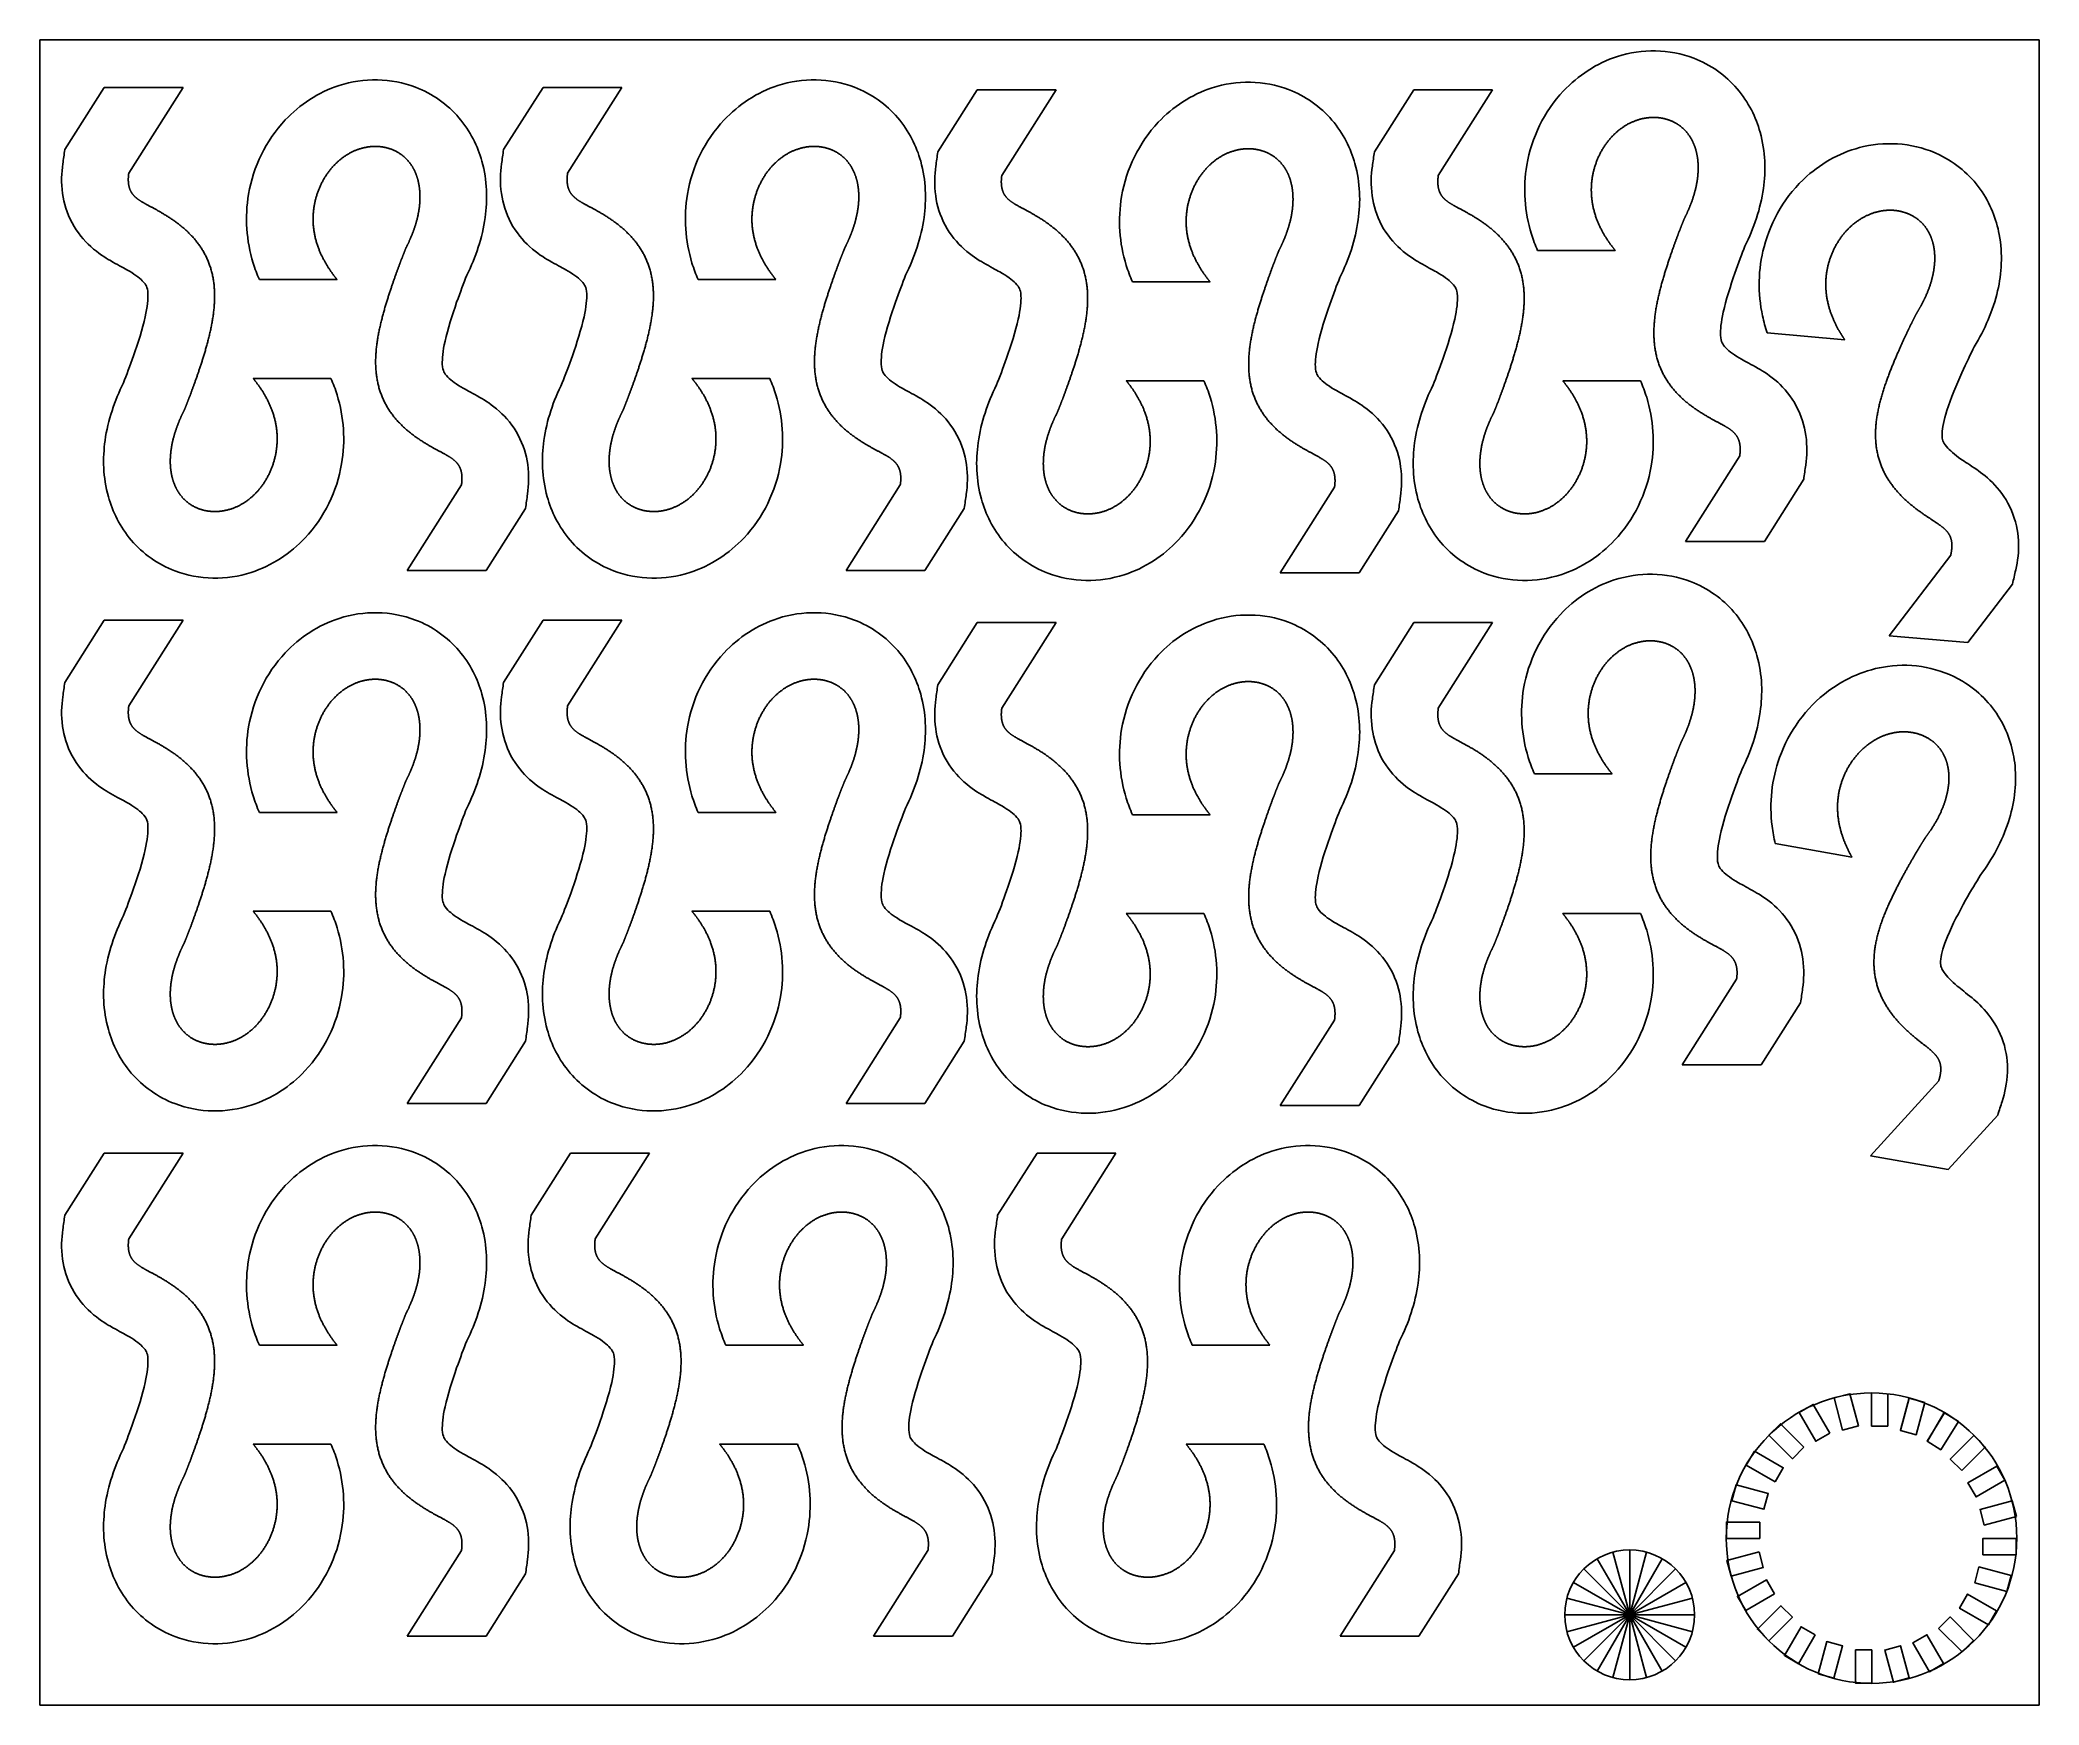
# Model space of a CAD drawing. Header units: millimetres. Extents: x 69 to 369, y 396 to 646.
import ezdxf

# ---------------------------------------------------------------- set-up
doc = ezdxf.new("R2010")
doc.units = ezdxf.units.MM
doc.layers.get('0').update_dxf_attribs({"linetype": 'CONTINUOUS'})

msp = doc.modelspace()

# ---------------------------------------------------------------- linework, layer by layer
for p, q in [((78.21, 639.11), (72.3, 629.78)), ((90.05, 639.11), (78.21, 639.11)), ((90.05, 639.11), (81.91, 626.26)), ((144.07, 639.11), (138.15, 629.78)), ((155.91, 639.11), (144.07, 639.11)), ((155.91, 639.11), (147.76, 626.26)), ((209.23, 638.76), (203.32, 629.43)), ((221.07, 638.76), (209.23, 638.76)), ((221.07, 638.76), (212.92, 625.91)), ((274.74, 638.76), (268.83, 629.43)), ((286.58, 638.76), (274.74, 638.76)), ((286.58, 638.76), (278.43, 625.91)), ((304.99, 614.63), (293.33, 614.63)), ((113.17, 610.27), (101.5, 610.27)), ((179.02, 610.27), (167.36, 610.27)), ((244.19, 609.92), (232.52, 609.92)), ((339.42, 601.24), (327.79, 602.26)), ((100.58, 595.42), (112.24, 595.42)), ((166.43, 595.42), (178.1, 595.42)), ((231.59, 595.08), (243.26, 595.08)), ((297.1, 595.08), (308.77, 595.08)), ((315.52, 570.94), (323.66, 583.8)), ((123.69, 566.58), (131.84, 579.44)), ((189.55, 566.58), (197.69, 579.44)), ((254.71, 566.24), (262.86, 579.09)), ((327.36, 570.94), (333.27, 580.28)), ((135.53, 566.58), (141.45, 575.92)), ((201.39, 566.58), (207.3, 575.92)), ((266.55, 566.24), (272.47, 575.57)), ((315.52, 570.94), (327.36, 570.94)), ((346.1, 556.8), (355.33, 568.9)), ((123.69, 566.58), (135.53, 566.58)), ((189.55, 566.58), (201.39, 566.58)), ((254.71, 566.24), (266.55, 566.24)), ((357.89, 555.77), (364.59, 564.55)), ((78.21, 559.11), (72.3, 549.78)), ((90.05, 559.11), (78.21, 559.11)), ((90.05, 559.11), (81.91, 546.26)), ((144.07, 559.11), (138.15, 549.78)), ((155.91, 559.11), (144.07, 559.11)), ((155.91, 559.11), (147.76, 546.26)), ((209.23, 558.76), (203.32, 549.43)), ((221.07, 558.76), (209.23, 558.76)), ((221.07, 558.76), (212.92, 545.91)), ((274.74, 558.76), (268.83, 549.43)), ((286.58, 558.76), (274.74, 558.76)), ((286.58, 558.76), (278.43, 545.91)), ((346.1, 556.8), (357.89, 555.77)), ((304.52, 536.04), (292.85, 536.04)), ((113.17, 530.27), (101.5, 530.27)), ((179.02, 530.27), (167.36, 530.27)), ((244.19, 529.92), (232.52, 529.92)), ((340.49, 523.56), (329, 525.59)), ((100.58, 515.42), (112.24, 515.42)), ((166.43, 515.42), (178.1, 515.42)), ((231.59, 515.08), (243.26, 515.08)), ((297.1, 515.08), (308.77, 515.08)), ((315.05, 492.36), (323.19, 505.21)), ((326.89, 492.36), (332.8, 501.69)), ((123.69, 486.58), (131.84, 499.44)), ((189.55, 486.58), (197.69, 499.44)), ((254.71, 486.24), (262.86, 499.09)), ((135.53, 486.58), (141.45, 495.92)), ((201.39, 486.58), (207.3, 495.92)), ((266.55, 486.24), (272.47, 495.57)), ((315.05, 492.36), (326.89, 492.36)), ((343.27, 478.71), (353.53, 489.96)), ((123.69, 486.58), (135.53, 486.58)), ((189.55, 486.58), (201.39, 486.58)), ((254.71, 486.24), (266.55, 486.24)), ((354.93, 476.66), (362.38, 484.82)), ((78.21, 479.11), (72.3, 469.78)), ((90.05, 479.11), (78.21, 479.11)), ((90.05, 479.11), (81.91, 466.26)), ((148.21, 479.11), (142.3, 469.78)), ((160.05, 479.11), (148.21, 479.11)), ((160.05, 479.11), (151.91, 466.26)), ((218.21, 479.11), (212.3, 469.78)), ((230.05, 479.11), (218.21, 479.11)), ((230.05, 479.11), (221.91, 466.26)), ((343.27, 478.71), (354.93, 476.66)), ((113.17, 450.27), (101.5, 450.27)), ((183.17, 450.27), (171.5, 450.27)), ((253.17, 450.27), (241.5, 450.27)), ((343.45, 443.1), (343.45, 438.1)), ((345.9, 438.1), (345.9, 442.97)), ((349.09, 442.36), (347.8, 437.53)), ((343.45, 438.1), (345.9, 438.1)), ((354.35, 440.18), (351.85, 435.85)), ((100.58, 435.42), (112.24, 435.42)), ((170.58, 435.42), (182.24, 435.42)), ((240.58, 435.42), (252.24, 435.42)), ((123.69, 406.58), (131.84, 419.44)), ((193.69, 406.58), (201.84, 419.44)), ((263.69, 406.58), (271.84, 419.44)), ((307.15, 409.78), (302.28, 418.22)), ((307.15, 409.78), (304.62, 419.2)), ((307.15, 409.78), (307.15, 419.53)), ((307.15, 409.78), (309.68, 419.2)), ((307.15, 409.78), (312.03, 418.22)), ((135.53, 406.58), (141.45, 415.92)), ((205.53, 406.58), (211.45, 415.92)), ((275.53, 406.58), (281.45, 415.92)), ((307.15, 409.78), (298.71, 414.66)), ((307.15, 409.78), (300.26, 416.68)), ((307.15, 409.78), (314.05, 416.68)), ((307.15, 409.78), (315.6, 414.66)), ((307.15, 409.78), (297.74, 412.31)), ((307.15, 409.78), (316.57, 412.3)), ((307.15, 409.78), (297.4, 409.78)), ((307.15, 409.78), (297.74, 407.25)), ((307.15, 409.78), (298.71, 404.91)), ((307.15, 409.78), (300.26, 402.88)), ((307.15, 409.78), (302.28, 401.34)), ((307.15, 409.78), (304.63, 400.36)), ((307.15, 409.78), (316.9, 409.78)), ((307.15, 409.78), (314.05, 402.89)), ((307.15, 409.78), (307.15, 400.03)), ((307.15, 409.78), (309.68, 400.36)), ((307.15, 409.78), (312.03, 401.34)), ((307.15, 409.78), (316.57, 407.25)), ((307.15, 409.78), (315.6, 404.91)), ((307.15, 409.78), (316.9, 409.78)), ((307.15, 409.78), (316.9, 409.78)), ((307.15, 409.78), (316.9, 409.78)), ((307.15, 409.78), (316.9, 409.78)), ((307.15, 409.78), (316.9, 409.78)), ((307.15, 409.78), (316.9, 409.78)), ((307.15, 409.78), (316.9, 409.78)), ((307.15, 409.78), (316.9, 409.78)), ((307.15, 409.78), (316.9, 409.78)), ((123.69, 406.58), (135.53, 406.58)), ((193.69, 406.58), (205.53, 406.58)), ((263.69, 406.58), (275.53, 406.58))]:
    msp.add_line(p, q)
for points in [[(368.58, 396.24), (68.58, 396.24), (68.58, 646.24), (368.58, 646.24)], [(337.2, 437.06), (334.7, 441.39), (332.58, 440.17), (335.08, 435.84)], [(337.82, 442.35), (339.11, 437.52), (341.48, 438.15), (340.19, 442.98)], [(349.08, 442.3), (347.78, 437.47), (350.15, 436.83), (351.44, 441.66)], [(333.31, 434.95), (329.77, 438.48), (328.04, 436.75), (331.57, 433.22)], [(354.41, 440.11), (351.77, 435.87), (353.84, 434.57), (356.49, 438.81)], [(356.99, 431.44), (360.52, 434.98), (358.79, 436.71), (355.26, 433.17)], [(328.97, 429.74), (330.2, 431.86), (325.87, 434.36), (324.64, 432.24)], [(363.46, 430), (362.24, 432.12), (357.91, 429.62), (359.13, 427.5)], [(322.47, 426.92), (327.3, 425.63), (327.94, 427.99), (323.11, 429.29)], [(365.2, 424.55), (364.56, 426.92), (359.73, 425.62), (360.37, 423.26)], [(326.66, 423.71), (321.66, 423.71), (321.66, 421.26), (326.66, 421.26)], [(365.17, 421.27), (360.17, 421.27), (360.17, 418.82), (365.17, 418.82)], [(326.56, 419.27), (321.73, 417.97), (322.37, 415.61), (327.2, 416.9)], [(328.89, 412.94), (327.66, 415.06), (323.33, 412.56), (324.56, 410.44)], [(358.94, 414.6), (363.77, 413.31), (364.4, 415.68), (359.57, 416.97)], [(328.04, 405.9), (331.58, 409.43), (329.85, 411.16), (326.31, 407.63)], [(362.2, 410.4), (357.87, 412.9), (356.65, 410.77), (360.98, 408.27)], [(353.5, 407.75), (357.04, 404.21), (358.77, 405.94), (355.23, 409.48)], [(334.99, 406.77), (332.87, 407.99), (330.37, 403.66), (332.49, 402.44)], [(335.43, 400.93), (337.79, 400.3), (339.09, 405.13), (336.72, 405.76)], [(349.08, 400.31), (347.79, 405.14), (345.42, 404.5), (346.72, 399.67)], [(354.26, 402.47), (351.76, 406.8), (349.64, 405.58), (352.14, 401.25)], [(343.49, 404.52), (341.04, 404.52), (341.04, 399.52), (343.49, 399.52)]]:
    msp.add_lwpolyline(points, close=True)
for centre, radius in [((343.45, 421.3), 21.8), ((307.15, 409.78), 9.75)]:
    msp.add_circle(centre, radius)
for points, knots in [([(324.45, 615.27), (325.8, 618), (326.79, 620.87), (327.21, 623.94), (327.59, 626.62), (327.54, 629.46), (326.72, 632.39), (326.1, 634.62), (324.99, 636.93), (323.27, 638.93), (321.57, 640.92), (319.28, 642.55), (316.76, 643.51), (313.08, 644.92), (308.99, 644.94), (305.3, 643.76), (302.18, 642.75), (299.38, 640.89), (297.22, 638.59), (294.27, 635.46), (292.43, 631.57), (291.72, 627.46), (291.12, 624.04), (291.37, 620.44), (292.4, 617.11), (292.66, 616.26), (292.97, 615.43), (293.33, 614.63)], [0.006347, 0.006347, 0.006347, 0.006347, 0.130856, 0.130856, 0.130856, 0.239499, 0.239499, 0.239499, 0.3226326, 0.3226326, 0.3226326, 0.4054502, 0.4054502, 0.4054502, 0.5269324, 0.5269324, 0.5269324, 0.6295741, 0.6295741, 0.6295741, 0.769607, 0.769607, 0.769607, 0.8858901, 0.8858901, 0.8858901, 0.9154483, 0.9154483, 0.9154483, 0.9154483]), ([(132.63, 610.91), (133.98, 613.64), (134.97, 616.51), (135.39, 619.58), (135.76, 622.27), (135.71, 625.11), (134.9, 628.03), (134.27, 630.27), (133.16, 632.57), (131.45, 634.57), (129.75, 636.56), (127.45, 638.19), (124.94, 639.15), (121.26, 640.56), (117.17, 640.58), (113.47, 639.4), (110.35, 638.4), (107.55, 636.53), (105.39, 634.23), (102.45, 631.1), (100.6, 627.21), (99.89, 623.1), (99.3, 619.68), (99.54, 616.08), (100.58, 612.75), (100.84, 611.9), (101.15, 611.07), (101.5, 610.27)], [0.006347, 0.006347, 0.006347, 0.006347, 0.130856, 0.130856, 0.130856, 0.239499, 0.239499, 0.239499, 0.3226326, 0.3226326, 0.3226326, 0.4054502, 0.4054502, 0.4054502, 0.5269324, 0.5269324, 0.5269324, 0.6295741, 0.6295741, 0.6295741, 0.769607, 0.769607, 0.769607, 0.8858901, 0.8858901, 0.8858901, 0.9154483, 0.9154483, 0.9154483, 0.9154483]), ([(198.49, 610.91), (199.83, 613.64), (200.82, 616.51), (201.25, 619.58), (201.62, 622.27), (201.57, 625.11), (200.75, 628.03), (200.13, 630.27), (199.02, 632.57), (197.31, 634.57), (195.6, 636.56), (193.31, 638.19), (190.8, 639.15), (187.11, 640.56), (183.02, 640.58), (179.33, 639.4), (176.21, 638.4), (173.41, 636.53), (171.25, 634.23), (168.3, 631.1), (166.46, 627.21), (165.75, 623.1), (165.16, 619.68), (165.4, 616.08), (166.43, 612.75), (166.69, 611.9), (167, 611.07), (167.36, 610.27)], [0.006347, 0.006347, 0.006347, 0.006347, 0.130856, 0.130856, 0.130856, 0.239499, 0.239499, 0.239499, 0.3226326, 0.3226326, 0.3226326, 0.4054502, 0.4054502, 0.4054502, 0.5269324, 0.5269324, 0.5269324, 0.6295741, 0.6295741, 0.6295741, 0.769607, 0.769607, 0.769607, 0.8858901, 0.8858901, 0.8858901, 0.9154483, 0.9154483, 0.9154483, 0.9154483]), ([(263.65, 610.57), (265, 613.29), (265.99, 616.16), (266.41, 619.24), (266.78, 621.92), (266.73, 624.76), (265.92, 627.68), (265.29, 629.92), (264.18, 632.22), (262.47, 634.22), (260.76, 636.22), (258.47, 637.85), (255.96, 638.81), (252.27, 640.22), (248.18, 640.24), (244.49, 639.05), (241.37, 638.05), (238.57, 636.19), (236.41, 633.89), (233.47, 630.75), (231.62, 626.87), (230.91, 622.75), (230.32, 619.34), (230.56, 615.73), (231.6, 612.4), (231.86, 611.55), (232.17, 610.73), (232.52, 609.92)], [0.006347, 0.006347, 0.006347, 0.006347, 0.130856, 0.130856, 0.130856, 0.239499, 0.239499, 0.239499, 0.3226326, 0.3226326, 0.3226326, 0.4054502, 0.4054502, 0.4054502, 0.5269324, 0.5269324, 0.5269324, 0.6295741, 0.6295741, 0.6295741, 0.769607, 0.769607, 0.769607, 0.8858901, 0.8858901, 0.8858901, 0.9154483, 0.9154483, 0.9154483, 0.9154483]), ([(358.86, 600.18), (360.44, 602.78), (361.68, 605.56), (362.37, 608.58), (362.97, 611.22), (363.17, 614.05), (362.61, 617.04), (362.18, 619.32), (361.28, 621.71), (359.75, 623.85), (358.22, 625.99), (356.08, 627.81), (353.66, 628.99), (350.11, 630.71), (346.04, 631.09), (342.26, 630.23), (339.06, 629.5), (336.11, 627.89), (333.76, 625.79), (330.55, 622.92), (328.38, 619.21), (327.31, 615.18), (326.42, 611.82), (326.35, 608.21), (327.09, 604.8), (327.28, 603.94), (327.51, 603.09), (327.79, 602.26)], [0.006347, 0.006347, 0.006347, 0.006347, 0.130856, 0.130856, 0.130856, 0.239499, 0.239499, 0.239499, 0.3226326, 0.3226326, 0.3226326, 0.4054502, 0.4054502, 0.4054502, 0.5269324, 0.5269324, 0.5269324, 0.6295741, 0.6295741, 0.6295741, 0.769607, 0.769607, 0.769607, 0.8858901, 0.8858901, 0.8858901, 0.9154483, 0.9154483, 0.9154483, 0.9154483]), ([(72.3, 629.78), (72.2, 629.06), (72.1, 628.34), (72, 627.63), (71.82, 626.3), (71.74, 624.84), (71.98, 623.18), (72.18, 621.78), (72.63, 620.23), (73.4, 618.78), (74.16, 617.36), (75.22, 616.11), (76.21, 615.21), (77.35, 614.18), (78.36, 613.58), (79.14, 613.12), (80.21, 612.51), (80.96, 612.14), (81.63, 611.75), (82.64, 611.18), (83.46, 610.58), (83.94, 610.09), (84.3, 609.73), (84.45, 609.48), (84.55, 609.27), (84.66, 609.04), (84.75, 608.76), (84.78, 608.14), (84.82, 607.39), (84.7, 606.15), (84.38, 604.68), (83.97, 602.84), (83.28, 600.7), (82.63, 598.84), (82.09, 597.28), (81.56, 595.9), (81.11, 594.78)], [-0.071786, -0.071786, -0.071786, -0.071786, 0, 0, 0, 0.0625, 0.0625, 0.0625, 0.115178, 0.115178, 0.115178, 0.16679, 0.16679, 0.16679, 0.226235, 0.226235, 0.226235, 0.307495, 0.307495, 0.307495, 0.428978, 0.428978, 0.428978, 0.518609, 0.518609, 0.518609, 0.612623, 0.612623, 0.612623, 0.726256, 0.726256, 0.726256, 0.86877, 0.86877, 0.86877, 0.987581, 0.987581, 0.987581, 0.987581]), ([(138.15, 629.78), (138.05, 629.06), (137.95, 628.34), (137.85, 627.63), (137.67, 626.3), (137.6, 624.84), (137.83, 623.18), (138.03, 621.78), (138.49, 620.23), (139.26, 618.78), (140.02, 617.36), (141.07, 616.11), (142.06, 615.21), (143.21, 614.18), (144.21, 613.58), (145, 613.12), (146.07, 612.51), (146.82, 612.14), (147.49, 611.75), (148.5, 611.18), (149.32, 610.58), (149.8, 610.09), (150.15, 609.73), (150.31, 609.48), (150.41, 609.27), (150.51, 609.04), (150.6, 608.76), (150.63, 608.14), (150.67, 607.39), (150.56, 606.15), (150.23, 604.68), (149.82, 602.84), (149.14, 600.7), (148.49, 598.84), (147.94, 597.28), (147.42, 595.9), (146.97, 594.78)], [-0.071786, -0.071786, -0.071786, -0.071786, 0, 0, 0, 0.0625, 0.0625, 0.0625, 0.115178, 0.115178, 0.115178, 0.16679, 0.16679, 0.16679, 0.226235, 0.226235, 0.226235, 0.307495, 0.307495, 0.307495, 0.428978, 0.428978, 0.428978, 0.518609, 0.518609, 0.518609, 0.612623, 0.612623, 0.612623, 0.726256, 0.726256, 0.726256, 0.86877, 0.86877, 0.86877, 0.987581, 0.987581, 0.987581, 0.987581]), ([(203.32, 629.43), (203.22, 628.71), (203.12, 628), (203.02, 627.28), (202.83, 625.95), (202.76, 624.49), (203, 622.83), (203.2, 621.44), (203.65, 619.88), (204.42, 618.43), (205.18, 617.01), (206.23, 615.76), (207.23, 614.87), (208.37, 613.84), (209.38, 613.23), (210.16, 612.78), (211.23, 612.16), (211.98, 611.79), (212.65, 611.41), (213.66, 610.83), (214.48, 610.24), (214.96, 609.75), (215.32, 609.38), (215.47, 609.14), (215.57, 608.92), (215.67, 608.69), (215.77, 608.42), (215.8, 607.8), (215.84, 607.05), (215.72, 605.81), (215.4, 604.34), (214.99, 602.49), (214.3, 600.36), (213.65, 598.49), (213.11, 596.94), (212.58, 595.55), (212.13, 594.44)], [-0.071786, -0.071786, -0.071786, -0.071786, 0, 0, 0, 0.0625, 0.0625, 0.0625, 0.115178, 0.115178, 0.115178, 0.16679, 0.16679, 0.16679, 0.226235, 0.226235, 0.226235, 0.307495, 0.307495, 0.307495, 0.428978, 0.428978, 0.428978, 0.518609, 0.518609, 0.518609, 0.612623, 0.612623, 0.612623, 0.726256, 0.726256, 0.726256, 0.86877, 0.86877, 0.86877, 0.987581, 0.987581, 0.987581, 0.987581]), ([(268.83, 629.43), (268.73, 628.71), (268.63, 628), (268.53, 627.28), (268.34, 625.95), (268.27, 624.49), (268.51, 622.83), (268.71, 621.44), (269.16, 619.88), (269.93, 618.43), (270.69, 617.01), (271.74, 615.76), (272.74, 614.87), (273.88, 613.84), (274.89, 613.23), (275.67, 612.78), (276.74, 612.16), (277.49, 611.79), (278.16, 611.41), (279.17, 610.83), (279.99, 610.24), (280.47, 609.75), (280.83, 609.38), (280.98, 609.14), (281.08, 608.92), (281.18, 608.69), (281.27, 608.42), (281.31, 607.8), (281.35, 607.05), (281.23, 605.81), (280.9, 604.34), (280.49, 602.49), (279.81, 600.36), (279.16, 598.49), (278.61, 596.94), (278.09, 595.55), (277.64, 594.44)], [-0.071786, -0.071786, -0.071786, -0.071786, 0, 0, 0, 0.0625, 0.0625, 0.0625, 0.115178, 0.115178, 0.115178, 0.16679, 0.16679, 0.16679, 0.226235, 0.226235, 0.226235, 0.307495, 0.307495, 0.307495, 0.428978, 0.428978, 0.428978, 0.518609, 0.518609, 0.518609, 0.612623, 0.612623, 0.612623, 0.726256, 0.726256, 0.726256, 0.86877, 0.86877, 0.86877, 0.987581, 0.987581, 0.987581, 0.987581]), ([(333.27, 580.28), (333.37, 580.99), (333.47, 581.71), (333.57, 582.42), (333.75, 583.76), (333.82, 585.22), (333.59, 586.87), (333.39, 588.27), (332.94, 589.83), (332.16, 591.27), (331.4, 592.69), (330.35, 593.95), (329.36, 594.84), (328.22, 595.87), (327.21, 596.48), (326.42, 596.93), (325.35, 597.55), (324.61, 597.91), (323.93, 598.3), (322.93, 598.87), (322.11, 599.47), (321.62, 599.96), (321.27, 600.32), (321.12, 600.57), (321.02, 600.79), (320.91, 601.01), (320.82, 601.29), (320.79, 601.91), (320.75, 602.66), (320.86, 603.9), (321.19, 605.37), (321.6, 607.21), (322.29, 609.35), (322.94, 611.22), (323.48, 612.77), (324.01, 614.16), (324.45, 615.27)], [-0.071786, -0.071786, -0.071786, -0.071786, 0, 0, 0, 0.0625, 0.0625, 0.0625, 0.115178, 0.115178, 0.115178, 0.16679, 0.16679, 0.16679, 0.226235, 0.226235, 0.226235, 0.307495, 0.307495, 0.307495, 0.428978, 0.428978, 0.428978, 0.518609, 0.518609, 0.518609, 0.612623, 0.612623, 0.612623, 0.726256, 0.726256, 0.726256, 0.86877, 0.86877, 0.86877, 0.987581, 0.987581, 0.987581, 0.987581]), ([(141.45, 575.92), (141.55, 576.63), (141.65, 577.35), (141.74, 578.07), (141.93, 579.4), (142, 580.86), (141.77, 582.52), (141.57, 583.91), (141.11, 585.47), (140.34, 586.92), (139.58, 588.33), (138.53, 589.59), (137.54, 590.48), (136.39, 591.51), (135.38, 592.12), (134.6, 592.57), (133.53, 593.19), (132.78, 593.55), (132.11, 593.94), (131.1, 594.52), (130.28, 595.11), (129.8, 595.6), (129.45, 595.97), (129.29, 596.21), (129.19, 596.43), (129.09, 596.66), (129, 596.93), (128.96, 597.55), (128.93, 598.3), (129.04, 599.54), (129.37, 601.01), (129.78, 602.86), (130.46, 604.99), (131.11, 606.86), (131.66, 608.41), (132.18, 609.8), (132.63, 610.91)], [-0.071786, -0.071786, -0.071786, -0.071786, 0, 0, 0, 0.0625, 0.0625, 0.0625, 0.115178, 0.115178, 0.115178, 0.16679, 0.16679, 0.16679, 0.226235, 0.226235, 0.226235, 0.307495, 0.307495, 0.307495, 0.428978, 0.428978, 0.428978, 0.518609, 0.518609, 0.518609, 0.612623, 0.612623, 0.612623, 0.726256, 0.726256, 0.726256, 0.86877, 0.86877, 0.86877, 0.987581, 0.987581, 0.987581, 0.987581]), ([(207.3, 575.92), (207.4, 576.63), (207.5, 577.35), (207.6, 578.07), (207.78, 579.4), (207.86, 580.86), (207.62, 582.52), (207.42, 583.91), (206.97, 585.47), (206.19, 586.92), (205.44, 588.33), (204.38, 589.59), (203.39, 590.48), (202.25, 591.51), (201.24, 592.12), (200.46, 592.57), (199.38, 593.19), (198.64, 593.55), (197.96, 593.94), (196.96, 594.52), (196.14, 595.11), (195.66, 595.6), (195.3, 595.97), (195.15, 596.21), (195.05, 596.43), (194.94, 596.66), (194.85, 596.93), (194.82, 597.55), (194.78, 598.3), (194.9, 599.54), (195.22, 601.01), (195.63, 602.86), (196.32, 604.99), (196.97, 606.86), (197.51, 608.41), (198.04, 609.8), (198.49, 610.91)], [-0.071786, -0.071786, -0.071786, -0.071786, 0, 0, 0, 0.0625, 0.0625, 0.0625, 0.115178, 0.115178, 0.115178, 0.16679, 0.16679, 0.16679, 0.226235, 0.226235, 0.226235, 0.307495, 0.307495, 0.307495, 0.428978, 0.428978, 0.428978, 0.518609, 0.518609, 0.518609, 0.612623, 0.612623, 0.612623, 0.726256, 0.726256, 0.726256, 0.86877, 0.86877, 0.86877, 0.987581, 0.987581, 0.987581, 0.987581]), ([(272.47, 575.57), (272.56, 576.29), (272.66, 577), (272.76, 577.72), (272.95, 579.05), (273.02, 580.51), (272.78, 582.17), (272.58, 583.57), (272.13, 585.12), (271.36, 586.57), (270.6, 587.99), (269.55, 589.24), (268.55, 590.14), (267.41, 591.17), (266.4, 591.77), (265.62, 592.22), (264.55, 592.84), (263.8, 593.21), (263.13, 593.59), (262.12, 594.17), (261.3, 594.77), (260.82, 595.26), (260.46, 595.62), (260.31, 595.87), (260.21, 596.08), (260.11, 596.31), (260.02, 596.58), (259.98, 597.21), (259.94, 597.96), (260.06, 599.2), (260.39, 600.67), (260.8, 602.51), (261.48, 604.65), (262.13, 606.51), (262.68, 608.07), (263.2, 609.45), (263.65, 610.57)], [-0.071786, -0.071786, -0.071786, -0.071786, 0, 0, 0, 0.0625, 0.0625, 0.0625, 0.115178, 0.115178, 0.115178, 0.16679, 0.16679, 0.16679, 0.226235, 0.226235, 0.226235, 0.307495, 0.307495, 0.307495, 0.428978, 0.428978, 0.428978, 0.518609, 0.518609, 0.518609, 0.612623, 0.612623, 0.612623, 0.726256, 0.726256, 0.726256, 0.86877, 0.86877, 0.86877, 0.987581, 0.987581, 0.987581, 0.987581]), ([(364.59, 564.55), (364.76, 565.26), (364.92, 565.96), (365.08, 566.67), (365.38, 567.98), (365.58, 569.43), (365.49, 571.1), (365.41, 572.51), (365.09, 574.09), (364.45, 575.61), (363.82, 577.09), (362.88, 578.43), (361.97, 579.4), (360.92, 580.53), (359.97, 581.22), (359.23, 581.74), (358.21, 582.45), (357.5, 582.88), (356.86, 583.32), (355.91, 583.98), (355.15, 584.65), (354.71, 585.18), (354.38, 585.57), (354.25, 585.83), (354.17, 586.05), (354.09, 586.29), (354.02, 586.57), (354.04, 587.19), (354.07, 587.94), (354.29, 589.17), (354.75, 590.6), (355.32, 592.41), (356.19, 594.47), (357, 596.27), (357.67, 597.78), (358.32, 599.11), (358.86, 600.18)], [-0.071786, -0.071786, -0.071786, -0.071786, 0, 0, 0, 0.0625, 0.0625, 0.0625, 0.115178, 0.115178, 0.115178, 0.16679, 0.16679, 0.16679, 0.226235, 0.226235, 0.226235, 0.307495, 0.307495, 0.307495, 0.428978, 0.428978, 0.428978, 0.518609, 0.518609, 0.518609, 0.612623, 0.612623, 0.612623, 0.726256, 0.726256, 0.726256, 0.86877, 0.86877, 0.86877, 0.987581, 0.987581, 0.987581, 0.987581]), ([(81.11, 594.78), (79.77, 592.06), (78.78, 589.18), (78.35, 586.11), (77.98, 583.43), (78.03, 580.59), (78.85, 577.67), (79.47, 575.43), (80.58, 573.13), (82.29, 571.13), (84, 569.13), (86.29, 567.5), (88.8, 566.54), (92.49, 565.13), (96.58, 565.11), (100.27, 566.3), (103.39, 567.3), (106.19, 569.16), (108.35, 571.46), (111.3, 574.6), (113.14, 578.48), (113.85, 582.6), (114.44, 586.01), (114.2, 589.62), (113.17, 592.95), (112.91, 593.79), (112.6, 594.62), (112.24, 595.42)], [0.006347, 0.006347, 0.006347, 0.006347, 0.130856, 0.130856, 0.130856, 0.239499, 0.239499, 0.239499, 0.3226326, 0.3226326, 0.3226326, 0.4054502, 0.4054502, 0.4054502, 0.5269324, 0.5269324, 0.5269324, 0.6295741, 0.6295741, 0.6295741, 0.769607, 0.769607, 0.769607, 0.8858901, 0.8858901, 0.8858901, 0.9154483, 0.9154483, 0.9154483, 0.9154483]), ([(146.97, 594.78), (145.62, 592.06), (144.63, 589.18), (144.21, 586.11), (143.84, 583.43), (143.89, 580.59), (144.7, 577.67), (145.33, 575.43), (146.44, 573.13), (148.15, 571.13), (149.85, 569.13), (152.15, 567.5), (154.66, 566.54), (158.34, 565.13), (162.43, 565.11), (166.13, 566.3), (169.25, 567.3), (172.05, 569.16), (174.21, 571.46), (177.15, 574.6), (179, 578.48), (179.71, 582.6), (180.3, 586.01), (180.05, 589.62), (179.02, 592.95), (178.76, 593.79), (178.45, 594.62), (178.1, 595.42)], [0.006347, 0.006347, 0.006347, 0.006347, 0.130856, 0.130856, 0.130856, 0.239499, 0.239499, 0.239499, 0.3226326, 0.3226326, 0.3226326, 0.4054502, 0.4054502, 0.4054502, 0.5269324, 0.5269324, 0.5269324, 0.6295741, 0.6295741, 0.6295741, 0.769607, 0.769607, 0.769607, 0.8858901, 0.8858901, 0.8858901, 0.9154483, 0.9154483, 0.9154483, 0.9154483]), ([(212.13, 594.44), (210.79, 591.71), (209.8, 588.84), (209.37, 585.77), (209, 583.08), (209.05, 580.24), (209.87, 577.32), (210.49, 575.08), (211.6, 572.78), (213.31, 570.78), (215.02, 568.79), (217.31, 567.16), (219.82, 566.19), (223.51, 564.79), (227.6, 564.76), (231.29, 565.95), (234.41, 566.95), (237.21, 568.82), (239.37, 571.12), (242.31, 574.25), (244.16, 578.14), (244.87, 582.25), (245.46, 585.67), (245.22, 589.27), (244.19, 592.6), (243.92, 593.45), (243.61, 594.28), (243.26, 595.08)], [0.006347, 0.006347, 0.006347, 0.006347, 0.130856, 0.130856, 0.130856, 0.239499, 0.239499, 0.239499, 0.3226326, 0.3226326, 0.3226326, 0.4054502, 0.4054502, 0.4054502, 0.5269324, 0.5269324, 0.5269324, 0.6295741, 0.6295741, 0.6295741, 0.769607, 0.769607, 0.769607, 0.8858901, 0.8858901, 0.8858901, 0.9154483, 0.9154483, 0.9154483, 0.9154483]), ([(277.64, 594.44), (276.29, 591.71), (275.31, 588.84), (274.88, 585.77), (274.51, 583.08), (274.56, 580.24), (275.38, 577.32), (276, 575.08), (277.11, 572.78), (278.82, 570.78), (280.53, 568.79), (282.82, 567.16), (285.33, 566.19), (289.02, 564.79), (293.11, 564.76), (296.8, 565.95), (299.92, 566.95), (302.72, 568.82), (304.88, 571.12), (307.82, 574.25), (309.67, 578.14), (310.38, 582.25), (310.97, 585.67), (310.73, 589.27), (309.7, 592.6), (309.43, 593.45), (309.12, 594.28), (308.77, 595.08)], [0.006347, 0.006347, 0.006347, 0.006347, 0.130856, 0.130856, 0.130856, 0.239499, 0.239499, 0.239499, 0.3226326, 0.3226326, 0.3226326, 0.4054502, 0.4054502, 0.4054502, 0.5269324, 0.5269324, 0.5269324, 0.6295741, 0.6295741, 0.6295741, 0.769607, 0.769607, 0.769607, 0.8858901, 0.8858901, 0.8858901, 0.9154483, 0.9154483, 0.9154483, 0.9154483]), ([(323.98, 536.68), (325.33, 539.41), (326.32, 542.28), (326.74, 545.35), (327.11, 548.04), (327.07, 550.88), (326.25, 553.8), (325.63, 556.04), (324.52, 558.34), (322.8, 560.34), (321.1, 562.33), (318.8, 563.96), (316.29, 564.92), (312.61, 566.33), (308.52, 566.35), (304.83, 565.17), (301.71, 564.17), (298.9, 562.3), (296.75, 560), (293.8, 556.87), (291.96, 552.98), (291.24, 548.87), (290.65, 545.45), (290.9, 541.85), (291.93, 538.52), (292.19, 537.67), (292.5, 536.84), (292.85, 536.04)], [0.006347, 0.006347, 0.006347, 0.006347, 0.130856, 0.130856, 0.130856, 0.239499, 0.239499, 0.239499, 0.3226326, 0.3226326, 0.3226326, 0.4054502, 0.4054502, 0.4054502, 0.5269324, 0.5269324, 0.5269324, 0.6295741, 0.6295741, 0.6295741, 0.769607, 0.769607, 0.769607, 0.8858901, 0.8858901, 0.8858901, 0.9154483, 0.9154483, 0.9154483, 0.9154483]), ([(132.63, 530.91), (133.98, 533.64), (134.97, 536.51), (135.39, 539.58), (135.76, 542.27), (135.71, 545.11), (134.9, 548.03), (134.27, 550.27), (133.16, 552.57), (131.45, 554.57), (129.75, 556.56), (127.45, 558.19), (124.94, 559.15), (121.26, 560.56), (117.17, 560.58), (113.47, 559.4), (110.35, 558.4), (107.55, 556.53), (105.39, 554.23), (102.45, 551.1), (100.6, 547.21), (99.89, 543.1), (99.3, 539.68), (99.54, 536.08), (100.58, 532.75), (100.84, 531.9), (101.15, 531.07), (101.5, 530.27)], [0.006347, 0.006347, 0.006347, 0.006347, 0.130856, 0.130856, 0.130856, 0.239499, 0.239499, 0.239499, 0.3226326, 0.3226326, 0.3226326, 0.4054502, 0.4054502, 0.4054502, 0.5269324, 0.5269324, 0.5269324, 0.6295741, 0.6295741, 0.6295741, 0.769607, 0.769607, 0.769607, 0.8858901, 0.8858901, 0.8858901, 0.9154483, 0.9154483, 0.9154483, 0.9154483]), ([(198.49, 530.91), (199.83, 533.64), (200.82, 536.51), (201.25, 539.58), (201.62, 542.27), (201.57, 545.11), (200.75, 548.03), (200.13, 550.27), (199.02, 552.57), (197.31, 554.57), (195.6, 556.56), (193.31, 558.19), (190.8, 559.15), (187.11, 560.56), (183.02, 560.58), (179.33, 559.4), (176.21, 558.4), (173.41, 556.53), (171.25, 554.23), (168.3, 551.1), (166.46, 547.21), (165.75, 543.1), (165.16, 539.68), (165.4, 536.08), (166.43, 532.75), (166.69, 531.9), (167, 531.07), (167.36, 530.27)], [0.006347, 0.006347, 0.006347, 0.006347, 0.130856, 0.130856, 0.130856, 0.239499, 0.239499, 0.239499, 0.3226326, 0.3226326, 0.3226326, 0.4054502, 0.4054502, 0.4054502, 0.5269324, 0.5269324, 0.5269324, 0.6295741, 0.6295741, 0.6295741, 0.769607, 0.769607, 0.769607, 0.8858901, 0.8858901, 0.8858901, 0.9154483, 0.9154483, 0.9154483, 0.9154483]), ([(263.65, 530.57), (265, 533.29), (265.99, 536.16), (266.41, 539.24), (266.78, 541.92), (266.73, 544.76), (265.92, 547.68), (265.29, 549.92), (264.18, 552.22), (262.47, 554.22), (260.76, 556.22), (258.47, 557.85), (255.96, 558.81), (252.27, 560.22), (248.18, 560.24), (244.49, 559.05), (241.37, 558.05), (238.57, 556.19), (236.41, 553.89), (233.47, 550.75), (231.62, 546.87), (230.91, 542.75), (230.32, 539.34), (230.56, 535.73), (231.6, 532.4), (231.86, 531.55), (232.17, 530.73), (232.52, 529.92)], [0.006347, 0.006347, 0.006347, 0.006347, 0.130856, 0.130856, 0.130856, 0.239499, 0.239499, 0.239499, 0.3226326, 0.3226326, 0.3226326, 0.4054502, 0.4054502, 0.4054502, 0.5269324, 0.5269324, 0.5269324, 0.6295741, 0.6295741, 0.6295741, 0.769607, 0.769607, 0.769607, 0.8858901, 0.8858901, 0.8858901, 0.9154483, 0.9154483, 0.9154483, 0.9154483]), ([(359.77, 520.81), (361.57, 523.27), (363.04, 525.92), (364, 528.87), (364.83, 531.45), (365.27, 534.26), (364.98, 537.28), (364.75, 539.59), (364.05, 542.05), (362.72, 544.32), (361.38, 546.58), (359.41, 548.58), (357.1, 549.96), (353.72, 551.99), (349.69, 552.72), (345.85, 552.19), (342.6, 551.75), (339.52, 550.4), (337, 548.51), (333.55, 545.94), (331.06, 542.43), (329.65, 538.5), (328.47, 535.24), (328.08, 531.65), (328.52, 528.19), (328.63, 527.31), (328.8, 526.44), (329, 525.59)], [0.006347, 0.006347, 0.006347, 0.006347, 0.130856, 0.130856, 0.130856, 0.239499, 0.239499, 0.239499, 0.3226326, 0.3226326, 0.3226326, 0.4054502, 0.4054502, 0.4054502, 0.5269324, 0.5269324, 0.5269324, 0.6295741, 0.6295741, 0.6295741, 0.769607, 0.769607, 0.769607, 0.8858901, 0.8858901, 0.8858901, 0.9154483, 0.9154483, 0.9154483, 0.9154483]), ([(72.3, 549.78), (72.2, 549.06), (72.1, 548.34), (72, 547.63), (71.82, 546.3), (71.74, 544.84), (71.98, 543.18), (72.18, 541.78), (72.63, 540.23), (73.4, 538.78), (74.16, 537.36), (75.22, 536.11), (76.21, 535.21), (77.35, 534.18), (78.36, 533.58), (79.14, 533.12), (80.21, 532.51), (80.96, 532.14), (81.63, 531.75), (82.64, 531.18), (83.46, 530.58), (83.94, 530.09), (84.3, 529.73), (84.45, 529.48), (84.55, 529.27), (84.66, 529.04), (84.75, 528.76), (84.78, 528.14), (84.82, 527.39), (84.7, 526.15), (84.38, 524.68), (83.97, 522.84), (83.28, 520.7), (82.63, 518.84), (82.09, 517.28), (81.56, 515.9), (81.11, 514.78)], [-0.071786, -0.071786, -0.071786, -0.071786, 0, 0, 0, 0.0625, 0.0625, 0.0625, 0.115178, 0.115178, 0.115178, 0.16679, 0.16679, 0.16679, 0.226235, 0.226235, 0.226235, 0.307495, 0.307495, 0.307495, 0.428978, 0.428978, 0.428978, 0.518609, 0.518609, 0.518609, 0.612623, 0.612623, 0.612623, 0.726256, 0.726256, 0.726256, 0.86877, 0.86877, 0.86877, 0.987581, 0.987581, 0.987581, 0.987581]), ([(138.15, 549.78), (138.05, 549.06), (137.95, 548.34), (137.85, 547.63), (137.67, 546.3), (137.6, 544.84), (137.83, 543.18), (138.03, 541.78), (138.49, 540.23), (139.26, 538.78), (140.02, 537.36), (141.07, 536.11), (142.06, 535.21), (143.21, 534.18), (144.21, 533.58), (145, 533.12), (146.07, 532.51), (146.82, 532.14), (147.49, 531.75), (148.5, 531.18), (149.32, 530.58), (149.8, 530.09), (150.15, 529.73), (150.31, 529.48), (150.41, 529.27), (150.51, 529.04), (150.6, 528.76), (150.63, 528.14), (150.67, 527.39), (150.56, 526.15), (150.23, 524.68), (149.82, 522.84), (149.14, 520.7), (148.49, 518.84), (147.94, 517.28), (147.42, 515.9), (146.97, 514.78)], [-0.071786, -0.071786, -0.071786, -0.071786, 0, 0, 0, 0.0625, 0.0625, 0.0625, 0.115178, 0.115178, 0.115178, 0.16679, 0.16679, 0.16679, 0.226235, 0.226235, 0.226235, 0.307495, 0.307495, 0.307495, 0.428978, 0.428978, 0.428978, 0.518609, 0.518609, 0.518609, 0.612623, 0.612623, 0.612623, 0.726256, 0.726256, 0.726256, 0.86877, 0.86877, 0.86877, 0.987581, 0.987581, 0.987581, 0.987581]), ([(203.32, 549.43), (203.22, 548.71), (203.12, 548), (203.02, 547.28), (202.83, 545.95), (202.76, 544.49), (203, 542.83), (203.2, 541.44), (203.65, 539.88), (204.42, 538.43), (205.18, 537.01), (206.23, 535.76), (207.23, 534.87), (208.37, 533.84), (209.38, 533.23), (210.16, 532.78), (211.23, 532.16), (211.98, 531.79), (212.65, 531.41), (213.66, 530.83), (214.48, 530.24), (214.96, 529.75), (215.32, 529.38), (215.47, 529.14), (215.57, 528.92), (215.67, 528.69), (215.77, 528.42), (215.8, 527.8), (215.84, 527.05), (215.72, 525.81), (215.4, 524.34), (214.99, 522.49), (214.3, 520.36), (213.65, 518.49), (213.11, 516.94), (212.58, 515.55), (212.13, 514.44)], [-0.071786, -0.071786, -0.071786, -0.071786, 0, 0, 0, 0.0625, 0.0625, 0.0625, 0.115178, 0.115178, 0.115178, 0.16679, 0.16679, 0.16679, 0.226235, 0.226235, 0.226235, 0.307495, 0.307495, 0.307495, 0.428978, 0.428978, 0.428978, 0.518609, 0.518609, 0.518609, 0.612623, 0.612623, 0.612623, 0.726256, 0.726256, 0.726256, 0.86877, 0.86877, 0.86877, 0.987581, 0.987581, 0.987581, 0.987581]), ([(268.83, 549.43), (268.73, 548.71), (268.63, 548), (268.53, 547.28), (268.34, 545.95), (268.27, 544.49), (268.51, 542.83), (268.71, 541.44), (269.16, 539.88), (269.93, 538.43), (270.69, 537.01), (271.74, 535.76), (272.74, 534.87), (273.88, 533.84), (274.89, 533.23), (275.67, 532.78), (276.74, 532.16), (277.49, 531.79), (278.16, 531.41), (279.17, 530.83), (279.99, 530.24), (280.47, 529.75), (280.83, 529.38), (280.98, 529.14), (281.08, 528.92), (281.18, 528.69), (281.27, 528.42), (281.31, 527.8), (281.35, 527.05), (281.23, 525.81), (280.9, 524.34), (280.49, 522.49), (279.81, 520.36), (279.16, 518.49), (278.61, 516.94), (278.09, 515.55), (277.64, 514.44)], [-0.071786, -0.071786, -0.071786, -0.071786, 0, 0, 0, 0.0625, 0.0625, 0.0625, 0.115178, 0.115178, 0.115178, 0.16679, 0.16679, 0.16679, 0.226235, 0.226235, 0.226235, 0.307495, 0.307495, 0.307495, 0.428978, 0.428978, 0.428978, 0.518609, 0.518609, 0.518609, 0.612623, 0.612623, 0.612623, 0.726256, 0.726256, 0.726256, 0.86877, 0.86877, 0.86877, 0.987581, 0.987581, 0.987581, 0.987581]), ([(332.8, 501.69), (332.9, 502.4), (333, 503.12), (333.1, 503.84), (333.28, 505.17), (333.35, 506.63), (333.12, 508.29), (332.92, 509.68), (332.47, 511.24), (331.69, 512.69), (330.93, 514.1), (329.88, 515.36), (328.89, 516.25), (327.75, 517.28), (326.74, 517.89), (325.95, 518.34), (324.88, 518.96), (324.14, 519.32), (323.46, 519.71), (322.46, 520.29), (321.64, 520.88), (321.15, 521.37), (320.8, 521.74), (320.64, 521.98), (320.55, 522.2), (320.44, 522.43), (320.35, 522.7), (320.32, 523.32), (320.28, 524.07), (320.39, 525.31), (320.72, 526.78), (321.13, 528.63), (321.82, 530.76), (322.47, 532.63), (323.01, 534.18), (323.54, 535.57), (323.98, 536.68)], [-0.071786, -0.071786, -0.071786, -0.071786, 0, 0, 0, 0.0625, 0.0625, 0.0625, 0.115178, 0.115178, 0.115178, 0.16679, 0.16679, 0.16679, 0.226235, 0.226235, 0.226235, 0.307495, 0.307495, 0.307495, 0.428978, 0.428978, 0.428978, 0.518609, 0.518609, 0.518609, 0.612623, 0.612623, 0.612623, 0.726256, 0.726256, 0.726256, 0.86877, 0.86877, 0.86877, 0.987581, 0.987581, 0.987581, 0.987581]), ([(141.45, 495.92), (141.55, 496.63), (141.65, 497.35), (141.74, 498.07), (141.93, 499.4), (142, 500.86), (141.77, 502.52), (141.57, 503.91), (141.11, 505.47), (140.34, 506.92), (139.58, 508.33), (138.53, 509.59), (137.54, 510.48), (136.39, 511.51), (135.38, 512.12), (134.6, 512.57), (133.53, 513.19), (132.78, 513.55), (132.11, 513.94), (131.1, 514.52), (130.28, 515.11), (129.8, 515.6), (129.45, 515.97), (129.29, 516.21), (129.19, 516.43), (129.09, 516.66), (129, 516.93), (128.96, 517.55), (128.93, 518.3), (129.04, 519.54), (129.37, 521.01), (129.78, 522.86), (130.46, 524.99), (131.11, 526.86), (131.66, 528.41), (132.18, 529.8), (132.63, 530.91)], [-0.071786, -0.071786, -0.071786, -0.071786, 0, 0, 0, 0.0625, 0.0625, 0.0625, 0.115178, 0.115178, 0.115178, 0.16679, 0.16679, 0.16679, 0.226235, 0.226235, 0.226235, 0.307495, 0.307495, 0.307495, 0.428978, 0.428978, 0.428978, 0.518609, 0.518609, 0.518609, 0.612623, 0.612623, 0.612623, 0.726256, 0.726256, 0.726256, 0.86877, 0.86877, 0.86877, 0.987581, 0.987581, 0.987581, 0.987581]), ([(207.3, 495.92), (207.4, 496.63), (207.5, 497.35), (207.6, 498.07), (207.78, 499.4), (207.86, 500.86), (207.62, 502.52), (207.42, 503.91), (206.97, 505.47), (206.19, 506.92), (205.44, 508.33), (204.38, 509.59), (203.39, 510.48), (202.25, 511.51), (201.24, 512.12), (200.46, 512.57), (199.38, 513.19), (198.64, 513.55), (197.96, 513.94), (196.96, 514.52), (196.14, 515.11), (195.66, 515.6), (195.3, 515.97), (195.15, 516.21), (195.05, 516.43), (194.94, 516.66), (194.85, 516.93), (194.82, 517.55), (194.78, 518.3), (194.9, 519.54), (195.22, 521.01), (195.63, 522.86), (196.32, 524.99), (196.97, 526.86), (197.51, 528.41), (198.04, 529.8), (198.49, 530.91)], [-0.071786, -0.071786, -0.071786, -0.071786, 0, 0, 0, 0.0625, 0.0625, 0.0625, 0.115178, 0.115178, 0.115178, 0.16679, 0.16679, 0.16679, 0.226235, 0.226235, 0.226235, 0.307495, 0.307495, 0.307495, 0.428978, 0.428978, 0.428978, 0.518609, 0.518609, 0.518609, 0.612623, 0.612623, 0.612623, 0.726256, 0.726256, 0.726256, 0.86877, 0.86877, 0.86877, 0.987581, 0.987581, 0.987581, 0.987581]), ([(272.47, 495.57), (272.56, 496.29), (272.66, 497), (272.76, 497.72), (272.95, 499.05), (273.02, 500.51), (272.78, 502.17), (272.58, 503.57), (272.13, 505.12), (271.36, 506.57), (270.6, 507.99), (269.55, 509.24), (268.55, 510.14), (267.41, 511.17), (266.4, 511.77), (265.62, 512.22), (264.55, 512.84), (263.8, 513.21), (263.13, 513.59), (262.12, 514.17), (261.3, 514.77), (260.82, 515.26), (260.46, 515.62), (260.31, 515.87), (260.21, 516.08), (260.11, 516.31), (260.02, 516.58), (259.98, 517.21), (259.94, 517.96), (260.06, 519.2), (260.39, 520.67), (260.8, 522.51), (261.48, 524.65), (262.13, 526.51), (262.68, 528.07), (263.2, 529.45), (263.65, 530.57)], [-0.071786, -0.071786, -0.071786, -0.071786, 0, 0, 0, 0.0625, 0.0625, 0.0625, 0.115178, 0.115178, 0.115178, 0.16679, 0.16679, 0.16679, 0.226235, 0.226235, 0.226235, 0.307495, 0.307495, 0.307495, 0.428978, 0.428978, 0.428978, 0.518609, 0.518609, 0.518609, 0.612623, 0.612623, 0.612623, 0.726256, 0.726256, 0.726256, 0.86877, 0.86877, 0.86877, 0.987581, 0.987581, 0.987581, 0.987581]), ([(362.38, 484.82), (362.6, 485.51), (362.82, 486.2), (363.04, 486.88), (363.46, 488.16), (363.78, 489.59), (363.84, 491.26), (363.88, 492.67), (363.71, 494.28), (363.2, 495.84), (362.7, 497.37), (361.88, 498.79), (361.05, 499.84), (360.11, 501.06), (359.22, 501.83), (358.53, 502.41), (357.58, 503.2), (356.91, 503.69), (356.31, 504.19), (355.42, 504.93), (354.72, 505.66), (354.33, 506.23), (354.04, 506.65), (353.93, 506.92), (353.87, 507.15), (353.81, 507.39), (353.76, 507.68), (353.84, 508.29), (353.93, 509.04), (354.26, 510.24), (354.84, 511.63), (355.56, 513.38), (356.61, 515.36), (357.57, 517.08), (358.38, 518.52), (359.14, 519.8), (359.77, 520.81)], [-0.071786, -0.071786, -0.071786, -0.071786, 0, 0, 0, 0.0625, 0.0625, 0.0625, 0.115178, 0.115178, 0.115178, 0.16679, 0.16679, 0.16679, 0.226235, 0.226235, 0.226235, 0.307495, 0.307495, 0.307495, 0.428978, 0.428978, 0.428978, 0.518609, 0.518609, 0.518609, 0.612623, 0.612623, 0.612623, 0.726256, 0.726256, 0.726256, 0.86877, 0.86877, 0.86877, 0.987581, 0.987581, 0.987581, 0.987581]), ([(81.11, 514.78), (79.77, 512.06), (78.78, 509.18), (78.35, 506.11), (77.98, 503.43), (78.03, 500.59), (78.85, 497.67), (79.47, 495.43), (80.58, 493.13), (82.29, 491.13), (84, 489.13), (86.29, 487.5), (88.8, 486.54), (92.49, 485.13), (96.58, 485.11), (100.27, 486.3), (103.39, 487.3), (106.19, 489.16), (108.35, 491.46), (111.3, 494.6), (113.14, 498.48), (113.85, 502.6), (114.44, 506.01), (114.2, 509.62), (113.17, 512.95), (112.91, 513.79), (112.6, 514.62), (112.24, 515.42)], [0.006347, 0.006347, 0.006347, 0.006347, 0.130856, 0.130856, 0.130856, 0.239499, 0.239499, 0.239499, 0.3226326, 0.3226326, 0.3226326, 0.4054502, 0.4054502, 0.4054502, 0.5269324, 0.5269324, 0.5269324, 0.6295741, 0.6295741, 0.6295741, 0.769607, 0.769607, 0.769607, 0.8858901, 0.8858901, 0.8858901, 0.9154483, 0.9154483, 0.9154483, 0.9154483]), ([(146.97, 514.78), (145.62, 512.06), (144.63, 509.18), (144.21, 506.11), (143.84, 503.43), (143.89, 500.59), (144.7, 497.67), (145.33, 495.43), (146.44, 493.13), (148.15, 491.13), (149.85, 489.13), (152.15, 487.5), (154.66, 486.54), (158.34, 485.13), (162.43, 485.11), (166.13, 486.3), (169.25, 487.3), (172.05, 489.16), (174.21, 491.46), (177.15, 494.6), (179, 498.48), (179.71, 502.6), (180.3, 506.01), (180.05, 509.62), (179.02, 512.95), (178.76, 513.79), (178.45, 514.62), (178.1, 515.42)], [0.006347, 0.006347, 0.006347, 0.006347, 0.130856, 0.130856, 0.130856, 0.239499, 0.239499, 0.239499, 0.3226326, 0.3226326, 0.3226326, 0.4054502, 0.4054502, 0.4054502, 0.5269324, 0.5269324, 0.5269324, 0.6295741, 0.6295741, 0.6295741, 0.769607, 0.769607, 0.769607, 0.8858901, 0.8858901, 0.8858901, 0.9154483, 0.9154483, 0.9154483, 0.9154483]), ([(212.13, 514.44), (210.79, 511.71), (209.8, 508.84), (209.37, 505.77), (209, 503.08), (209.05, 500.24), (209.87, 497.32), (210.49, 495.08), (211.6, 492.78), (213.31, 490.78), (215.02, 488.79), (217.31, 487.16), (219.82, 486.19), (223.51, 484.79), (227.6, 484.76), (231.29, 485.95), (234.41, 486.95), (237.21, 488.82), (239.37, 491.12), (242.31, 494.25), (244.16, 498.14), (244.87, 502.25), (245.46, 505.67), (245.22, 509.27), (244.19, 512.6), (243.92, 513.45), (243.61, 514.28), (243.26, 515.08)], [0.006347, 0.006347, 0.006347, 0.006347, 0.130856, 0.130856, 0.130856, 0.239499, 0.239499, 0.239499, 0.3226326, 0.3226326, 0.3226326, 0.4054502, 0.4054502, 0.4054502, 0.5269324, 0.5269324, 0.5269324, 0.6295741, 0.6295741, 0.6295741, 0.769607, 0.769607, 0.769607, 0.8858901, 0.8858901, 0.8858901, 0.9154483, 0.9154483, 0.9154483, 0.9154483]), ([(277.64, 514.44), (276.29, 511.71), (275.31, 508.84), (274.88, 505.77), (274.51, 503.08), (274.56, 500.24), (275.38, 497.32), (276, 495.08), (277.11, 492.78), (278.82, 490.78), (280.53, 488.79), (282.82, 487.16), (285.33, 486.19), (289.02, 484.79), (293.11, 484.76), (296.8, 485.95), (299.92, 486.95), (302.72, 488.82), (304.88, 491.12), (307.82, 494.25), (309.67, 498.14), (310.38, 502.25), (310.97, 505.67), (310.73, 509.27), (309.7, 512.6), (309.43, 513.45), (309.12, 514.28), (308.77, 515.08)], [0.006347, 0.006347, 0.006347, 0.006347, 0.130856, 0.130856, 0.130856, 0.239499, 0.239499, 0.239499, 0.3226326, 0.3226326, 0.3226326, 0.4054502, 0.4054502, 0.4054502, 0.5269324, 0.5269324, 0.5269324, 0.6295741, 0.6295741, 0.6295741, 0.769607, 0.769607, 0.769607, 0.8858901, 0.8858901, 0.8858901, 0.9154483, 0.9154483, 0.9154483, 0.9154483]), ([(132.63, 450.91), (133.98, 453.64), (134.97, 456.51), (135.39, 459.58), (135.76, 462.27), (135.71, 465.11), (134.9, 468.03), (134.27, 470.27), (133.16, 472.57), (131.45, 474.57), (129.75, 476.56), (127.45, 478.19), (124.94, 479.15), (121.26, 480.56), (117.17, 480.58), (113.47, 479.4), (110.35, 478.4), (107.55, 476.53), (105.39, 474.23), (102.45, 471.1), (100.6, 467.21), (99.89, 463.1), (99.3, 459.68), (99.54, 456.08), (100.58, 452.75), (100.84, 451.9), (101.15, 451.07), (101.5, 450.27)], [0.006347, 0.006347, 0.006347, 0.006347, 0.130856, 0.130856, 0.130856, 0.239499, 0.239499, 0.239499, 0.3226326, 0.3226326, 0.3226326, 0.4054502, 0.4054502, 0.4054502, 0.5269324, 0.5269324, 0.5269324, 0.6295741, 0.6295741, 0.6295741, 0.769607, 0.769607, 0.769607, 0.8858901, 0.8858901, 0.8858901, 0.9154483, 0.9154483, 0.9154483, 0.9154483]), ([(202.63, 450.91), (203.98, 453.64), (204.97, 456.51), (205.39, 459.58), (205.76, 462.27), (205.71, 465.11), (204.9, 468.03), (204.27, 470.27), (203.16, 472.57), (201.45, 474.57), (199.75, 476.56), (197.45, 478.19), (194.94, 479.15), (191.26, 480.56), (187.17, 480.58), (183.47, 479.4), (180.35, 478.4), (177.55, 476.53), (175.39, 474.23), (172.45, 471.1), (170.6, 467.21), (169.89, 463.1), (169.3, 459.68), (169.54, 456.08), (170.58, 452.75), (170.84, 451.9), (171.15, 451.07), (171.5, 450.27)], [0.006347, 0.006347, 0.006347, 0.006347, 0.130856, 0.130856, 0.130856, 0.239499, 0.239499, 0.239499, 0.3226326, 0.3226326, 0.3226326, 0.4054502, 0.4054502, 0.4054502, 0.5269324, 0.5269324, 0.5269324, 0.6295741, 0.6295741, 0.6295741, 0.769607, 0.769607, 0.769607, 0.8858901, 0.8858901, 0.8858901, 0.9154483, 0.9154483, 0.9154483, 0.9154483]), ([(272.63, 450.91), (273.98, 453.64), (274.97, 456.51), (275.39, 459.58), (275.76, 462.27), (275.71, 465.11), (274.9, 468.03), (274.27, 470.27), (273.16, 472.57), (271.45, 474.57), (269.75, 476.56), (267.45, 478.19), (264.94, 479.15), (261.26, 480.56), (257.17, 480.58), (253.47, 479.4), (250.35, 478.4), (247.55, 476.53), (245.39, 474.23), (242.45, 471.1), (240.6, 467.21), (239.89, 463.1), (239.3, 459.68), (239.54, 456.08), (240.58, 452.75), (240.84, 451.9), (241.15, 451.07), (241.5, 450.27)], [0.006347, 0.006347, 0.006347, 0.006347, 0.130856, 0.130856, 0.130856, 0.239499, 0.239499, 0.239499, 0.3226326, 0.3226326, 0.3226326, 0.4054502, 0.4054502, 0.4054502, 0.5269324, 0.5269324, 0.5269324, 0.6295741, 0.6295741, 0.6295741, 0.769607, 0.769607, 0.769607, 0.8858901, 0.8858901, 0.8858901, 0.9154483, 0.9154483, 0.9154483, 0.9154483]), ([(72.3, 469.78), (72.2, 469.06), (72.1, 468.34), (72, 467.63), (71.82, 466.3), (71.74, 464.84), (71.98, 463.18), (72.18, 461.78), (72.63, 460.23), (73.4, 458.78), (74.16, 457.36), (75.22, 456.11), (76.21, 455.21), (77.35, 454.18), (78.36, 453.58), (79.14, 453.12), (80.21, 452.51), (80.96, 452.14), (81.63, 451.75), (82.64, 451.18), (83.46, 450.58), (83.94, 450.09), (84.3, 449.73), (84.45, 449.48), (84.55, 449.27), (84.66, 449.04), (84.75, 448.76), (84.78, 448.14), (84.82, 447.39), (84.7, 446.15), (84.38, 444.68), (83.97, 442.84), (83.28, 440.7), (82.63, 438.84), (82.09, 437.28), (81.56, 435.9), (81.11, 434.78)], [-0.071786, -0.071786, -0.071786, -0.071786, 0, 0, 0, 0.0625, 0.0625, 0.0625, 0.115178, 0.115178, 0.115178, 0.16679, 0.16679, 0.16679, 0.226235, 0.226235, 0.226235, 0.307495, 0.307495, 0.307495, 0.428978, 0.428978, 0.428978, 0.518609, 0.518609, 0.518609, 0.612623, 0.612623, 0.612623, 0.726256, 0.726256, 0.726256, 0.86877, 0.86877, 0.86877, 0.987581, 0.987581, 0.987581, 0.987581]), ([(142.3, 469.78), (142.2, 469.06), (142.1, 468.34), (142, 467.63), (141.82, 466.3), (141.74, 464.84), (141.98, 463.18), (142.18, 461.78), (142.63, 460.23), (143.4, 458.78), (144.16, 457.36), (145.22, 456.11), (146.21, 455.21), (147.35, 454.18), (148.36, 453.58), (149.14, 453.12), (150.21, 452.51), (150.96, 452.14), (151.63, 451.75), (152.64, 451.18), (153.46, 450.58), (153.94, 450.09), (154.3, 449.73), (154.45, 449.48), (154.55, 449.27), (154.66, 449.04), (154.75, 448.76), (154.78, 448.14), (154.82, 447.39), (154.7, 446.15), (154.38, 444.68), (153.97, 442.84), (153.28, 440.7), (152.63, 438.84), (152.09, 437.28), (151.56, 435.9), (151.11, 434.78)], [-0.071786, -0.071786, -0.071786, -0.071786, 0, 0, 0, 0.0625, 0.0625, 0.0625, 0.115178, 0.115178, 0.115178, 0.16679, 0.16679, 0.16679, 0.226235, 0.226235, 0.226235, 0.307495, 0.307495, 0.307495, 0.428978, 0.428978, 0.428978, 0.518609, 0.518609, 0.518609, 0.612623, 0.612623, 0.612623, 0.726256, 0.726256, 0.726256, 0.86877, 0.86877, 0.86877, 0.987581, 0.987581, 0.987581, 0.987581]), ([(212.3, 469.78), (212.2, 469.06), (212.1, 468.34), (212, 467.63), (211.82, 466.3), (211.74, 464.84), (211.98, 463.18), (212.18, 461.78), (212.63, 460.23), (213.4, 458.78), (214.16, 457.36), (215.22, 456.11), (216.21, 455.21), (217.35, 454.18), (218.36, 453.58), (219.14, 453.12), (220.21, 452.51), (220.96, 452.14), (221.63, 451.75), (222.64, 451.18), (223.46, 450.58), (223.94, 450.09), (224.3, 449.73), (224.45, 449.48), (224.55, 449.27), (224.66, 449.04), (224.75, 448.76), (224.78, 448.14), (224.82, 447.39), (224.7, 446.15), (224.38, 444.68), (223.97, 442.84), (223.28, 440.7), (222.63, 438.84), (222.09, 437.28), (221.56, 435.9), (221.11, 434.78)], [-0.071786, -0.071786, -0.071786, -0.071786, 0, 0, 0, 0.0625, 0.0625, 0.0625, 0.115178, 0.115178, 0.115178, 0.16679, 0.16679, 0.16679, 0.226235, 0.226235, 0.226235, 0.307495, 0.307495, 0.307495, 0.428978, 0.428978, 0.428978, 0.518609, 0.518609, 0.518609, 0.612623, 0.612623, 0.612623, 0.726256, 0.726256, 0.726256, 0.86877, 0.86877, 0.86877, 0.987581, 0.987581, 0.987581, 0.987581]), ([(141.45, 415.92), (141.55, 416.63), (141.65, 417.35), (141.74, 418.07), (141.93, 419.4), (142, 420.86), (141.77, 422.52), (141.57, 423.91), (141.11, 425.47), (140.34, 426.92), (139.58, 428.33), (138.53, 429.59), (137.54, 430.48), (136.39, 431.51), (135.38, 432.12), (134.6, 432.57), (133.53, 433.19), (132.78, 433.55), (132.11, 433.94), (131.1, 434.52), (130.28, 435.11), (129.8, 435.6), (129.45, 435.97), (129.29, 436.21), (129.19, 436.43), (129.09, 436.66), (129, 436.93), (128.96, 437.55), (128.93, 438.3), (129.04, 439.54), (129.37, 441.01), (129.78, 442.86), (130.46, 444.99), (131.11, 446.86), (131.66, 448.41), (132.18, 449.8), (132.63, 450.91)], [-0.071786, -0.071786, -0.071786, -0.071786, 0, 0, 0, 0.0625, 0.0625, 0.0625, 0.115178, 0.115178, 0.115178, 0.16679, 0.16679, 0.16679, 0.226235, 0.226235, 0.226235, 0.307495, 0.307495, 0.307495, 0.428978, 0.428978, 0.428978, 0.518609, 0.518609, 0.518609, 0.612623, 0.612623, 0.612623, 0.726256, 0.726256, 0.726256, 0.86877, 0.86877, 0.86877, 0.987581, 0.987581, 0.987581, 0.987581]), ([(211.45, 415.92), (211.55, 416.63), (211.65, 417.35), (211.74, 418.07), (211.93, 419.4), (212, 420.86), (211.77, 422.52), (211.57, 423.91), (211.11, 425.47), (210.34, 426.92), (209.58, 428.33), (208.53, 429.59), (207.54, 430.48), (206.39, 431.51), (205.38, 432.12), (204.6, 432.57), (203.53, 433.19), (202.78, 433.55), (202.11, 433.94), (201.1, 434.52), (200.28, 435.11), (199.8, 435.6), (199.45, 435.97), (199.29, 436.21), (199.19, 436.43), (199.09, 436.66), (199, 436.93), (198.96, 437.55), (198.93, 438.3), (199.04, 439.54), (199.37, 441.01), (199.78, 442.86), (200.46, 444.99), (201.11, 446.86), (201.66, 448.41), (202.18, 449.8), (202.63, 450.91)], [-0.071786, -0.071786, -0.071786, -0.071786, 0, 0, 0, 0.0625, 0.0625, 0.0625, 0.115178, 0.115178, 0.115178, 0.16679, 0.16679, 0.16679, 0.226235, 0.226235, 0.226235, 0.307495, 0.307495, 0.307495, 0.428978, 0.428978, 0.428978, 0.518609, 0.518609, 0.518609, 0.612623, 0.612623, 0.612623, 0.726256, 0.726256, 0.726256, 0.86877, 0.86877, 0.86877, 0.987581, 0.987581, 0.987581, 0.987581]), ([(281.45, 415.92), (281.55, 416.63), (281.65, 417.35), (281.74, 418.07), (281.93, 419.4), (282, 420.86), (281.77, 422.52), (281.57, 423.91), (281.11, 425.47), (280.34, 426.92), (279.58, 428.33), (278.53, 429.59), (277.54, 430.48), (276.39, 431.51), (275.38, 432.12), (274.6, 432.57), (273.53, 433.19), (272.78, 433.55), (272.11, 433.94), (271.1, 434.52), (270.28, 435.11), (269.8, 435.6), (269.45, 435.97), (269.29, 436.21), (269.19, 436.43), (269.09, 436.66), (269, 436.93), (268.96, 437.55), (268.93, 438.3), (269.04, 439.54), (269.37, 441.01), (269.78, 442.86), (270.46, 444.99), (271.11, 446.86), (271.66, 448.41), (272.18, 449.8), (272.63, 450.91)], [-0.071786, -0.071786, -0.071786, -0.071786, 0, 0, 0, 0.0625, 0.0625, 0.0625, 0.115178, 0.115178, 0.115178, 0.16679, 0.16679, 0.16679, 0.226235, 0.226235, 0.226235, 0.307495, 0.307495, 0.307495, 0.428978, 0.428978, 0.428978, 0.518609, 0.518609, 0.518609, 0.612623, 0.612623, 0.612623, 0.726256, 0.726256, 0.726256, 0.86877, 0.86877, 0.86877, 0.987581, 0.987581, 0.987581, 0.987581]), ([(81.11, 434.78), (79.77, 432.06), (78.78, 429.18), (78.35, 426.11), (77.98, 423.43), (78.03, 420.59), (78.85, 417.67), (79.47, 415.43), (80.58, 413.13), (82.29, 411.13), (84, 409.13), (86.29, 407.5), (88.8, 406.54), (92.49, 405.13), (96.58, 405.11), (100.27, 406.3), (103.39, 407.3), (106.19, 409.16), (108.35, 411.46), (111.3, 414.6), (113.14, 418.48), (113.85, 422.6), (114.44, 426.01), (114.2, 429.62), (113.17, 432.95), (112.91, 433.79), (112.6, 434.62), (112.24, 435.42)], [0.006347, 0.006347, 0.006347, 0.006347, 0.130856, 0.130856, 0.130856, 0.239499, 0.239499, 0.239499, 0.3226326, 0.3226326, 0.3226326, 0.4054502, 0.4054502, 0.4054502, 0.5269324, 0.5269324, 0.5269324, 0.6295741, 0.6295741, 0.6295741, 0.769607, 0.769607, 0.769607, 0.8858901, 0.8858901, 0.8858901, 0.9154483, 0.9154483, 0.9154483, 0.9154483]), ([(151.11, 434.78), (149.77, 432.06), (148.78, 429.18), (148.35, 426.11), (147.98, 423.43), (148.03, 420.59), (148.85, 417.67), (149.47, 415.43), (150.58, 413.13), (152.29, 411.13), (154, 409.13), (156.29, 407.5), (158.8, 406.54), (162.49, 405.13), (166.58, 405.11), (170.27, 406.3), (173.39, 407.3), (176.19, 409.16), (178.35, 411.46), (181.3, 414.6), (183.14, 418.48), (183.85, 422.6), (184.44, 426.01), (184.2, 429.62), (183.17, 432.95), (182.91, 433.79), (182.6, 434.62), (182.24, 435.42)], [0.006347, 0.006347, 0.006347, 0.006347, 0.130856, 0.130856, 0.130856, 0.239499, 0.239499, 0.239499, 0.3226326, 0.3226326, 0.3226326, 0.4054502, 0.4054502, 0.4054502, 0.5269324, 0.5269324, 0.5269324, 0.6295741, 0.6295741, 0.6295741, 0.769607, 0.769607, 0.769607, 0.8858901, 0.8858901, 0.8858901, 0.9154483, 0.9154483, 0.9154483, 0.9154483]), ([(221.11, 434.78), (219.77, 432.06), (218.78, 429.18), (218.35, 426.11), (217.98, 423.43), (218.03, 420.59), (218.85, 417.67), (219.47, 415.43), (220.58, 413.13), (222.29, 411.13), (224, 409.13), (226.29, 407.5), (228.8, 406.54), (232.49, 405.13), (236.58, 405.11), (240.27, 406.3), (243.39, 407.3), (246.19, 409.16), (248.35, 411.46), (251.3, 414.6), (253.14, 418.48), (253.85, 422.6), (254.44, 426.01), (254.2, 429.62), (253.17, 432.95), (252.91, 433.79), (252.6, 434.62), (252.24, 435.42)], [0.006347, 0.006347, 0.006347, 0.006347, 0.130856, 0.130856, 0.130856, 0.239499, 0.239499, 0.239499, 0.3226326, 0.3226326, 0.3226326, 0.4054502, 0.4054502, 0.4054502, 0.5269324, 0.5269324, 0.5269324, 0.6295741, 0.6295741, 0.6295741, 0.769607, 0.769607, 0.769607, 0.8858901, 0.8858901, 0.8858901, 0.9154483, 0.9154483, 0.9154483, 0.9154483])]:
    msp.add_open_spline(points, degree=3, knots=knots)
for points in [[(315.34, 619.4), (315.53, 619.77), (315.89, 620.52), (316.37, 621.63), (316.88, 623.09), (317.29, 624.86), (317.48, 626.57), (317.43, 628.21), (317.15, 629.75), (316.6, 631.17), (315.8, 632.41), (314.74, 633.43), (313.43, 634.17), (311.93, 634.61), (310.31, 634.69), (308.63, 634.41), (306.99, 633.76), (305.47, 632.76), (304.12, 631.44), (303, 629.87), (302.14, 628.11), (301.58, 626.23), (301.33, 624.28), (301.39, 622.31), (301.79, 620.35), (302.5, 618.41), (303.34, 616.88), (304.11, 615.75), (304.69, 615), (304.99, 614.63)], [(123.51, 615.04), (123.71, 615.42), (124.07, 616.16), (124.55, 617.28), (125.06, 618.73), (125.47, 620.5), (125.66, 622.21), (125.61, 623.85), (125.32, 625.4), (124.78, 626.81), (123.98, 628.05), (122.91, 629.07), (121.61, 629.81), (120.11, 630.25), (118.48, 630.34), (116.81, 630.06), (115.17, 629.41), (113.65, 628.4), (112.3, 627.09), (111.18, 625.51), (110.32, 623.75), (109.76, 621.87), (109.5, 619.92), (109.57, 617.95), (109.96, 615.99), (110.68, 614.05), (111.52, 612.52), (112.29, 611.39), (112.86, 610.64), (113.17, 610.27)], [(189.37, 615.04), (189.56, 615.42), (189.92, 616.16), (190.4, 617.28), (190.91, 618.73), (191.32, 620.5), (191.51, 622.21), (191.47, 623.85), (191.18, 625.4), (190.64, 626.81), (189.83, 628.05), (188.77, 629.07), (187.47, 629.81), (185.96, 630.25), (184.34, 630.34), (182.66, 630.06), (181.02, 629.41), (179.5, 628.4), (178.15, 627.09), (177.03, 625.51), (176.18, 623.75), (175.61, 621.87), (175.36, 619.92), (175.42, 617.95), (175.82, 615.99), (176.54, 614.05), (177.37, 612.52), (178.14, 611.39), (178.72, 610.64), (179.02, 610.27)], [(254.53, 614.69), (254.73, 615.07), (255.09, 615.82), (255.57, 616.93), (256.07, 618.38), (256.49, 620.15), (256.67, 621.86), (256.63, 623.5), (256.34, 625.05), (255.8, 626.47), (255, 627.71), (253.93, 628.72), (252.63, 629.47), (251.13, 629.9), (249.5, 629.99), (247.83, 629.71), (246.19, 629.06), (244.66, 628.06), (243.32, 626.74), (242.2, 625.17), (241.34, 623.41), (240.78, 621.52), (240.52, 619.58), (240.59, 617.61), (240.98, 615.64), (241.7, 613.7), (242.53, 612.17), (243.3, 611.04), (243.88, 610.3), (244.19, 609.92)], [(81.91, 626.26), (81.87, 626.02), (81.83, 625.55), (81.81, 624.91), (81.91, 624.16), (82.22, 623.37), (82.74, 622.72), (83.48, 622.16), (84.44, 621.6), (85.63, 620.98), (87.01, 620.22), (88.52, 619.28), (90.05, 618.13), (91.5, 616.76), (92.76, 615.17), (93.76, 613.39), (94.44, 611.44), (94.79, 609.36), (94.84, 607.2), (94.64, 605.01), (94.24, 602.83), (93.72, 600.71), (93.13, 598.69), (92.51, 596.79), (91.9, 595.02), (91.31, 593.4), (90.86, 592.23), (90.54, 591.42), (90.33, 590.9), (90.23, 590.66)], [(147.76, 626.26), (147.73, 626.02), (147.68, 625.55), (147.67, 624.91), (147.76, 624.16), (148.08, 623.37), (148.6, 622.72), (149.33, 622.16), (150.29, 621.6), (151.48, 620.98), (152.87, 620.22), (154.37, 619.28), (155.9, 618.13), (157.35, 616.76), (158.62, 615.17), (159.61, 613.39), (160.29, 611.44), (160.65, 609.36), (160.7, 607.2), (160.49, 605.01), (160.1, 602.83), (159.57, 600.71), (158.98, 598.69), (158.36, 596.79), (157.75, 595.02), (157.16, 593.4), (156.71, 592.23), (156.39, 591.42), (156.19, 590.9), (156.09, 590.66)], [(212.92, 625.91), (212.89, 625.67), (212.84, 625.21), (212.83, 624.57), (212.93, 623.81), (213.24, 623.02), (213.76, 622.38), (214.49, 621.81), (215.46, 621.26), (216.65, 620.64), (218.03, 619.88), (219.54, 618.94), (221.07, 617.78), (222.52, 616.41), (223.78, 614.83), (224.78, 613.04), (225.46, 611.09), (225.81, 609.02), (225.86, 606.86), (225.66, 604.67), (225.26, 602.49), (224.74, 600.37), (224.14, 598.34), (223.53, 596.44), (222.91, 594.68), (222.32, 593.06), (221.88, 591.88), (221.56, 591.07), (221.35, 590.56), (221.25, 590.31)], [(278.43, 625.91), (278.4, 625.67), (278.35, 625.21), (278.34, 624.57), (278.44, 623.81), (278.75, 623.02), (279.27, 622.38), (280, 621.81), (280.97, 621.26), (282.16, 620.64), (283.54, 619.88), (285.05, 618.94), (286.58, 617.78), (288.02, 616.41), (289.29, 614.83), (290.29, 613.04), (290.97, 611.09), (291.32, 609.02), (291.37, 606.86), (291.17, 604.67), (290.77, 602.49), (290.25, 600.37), (289.65, 598.34), (289.04, 596.44), (288.42, 594.68), (287.83, 593.06), (287.39, 591.88), (287.07, 591.07), (286.86, 590.56), (286.76, 590.31)], [(323.66, 583.8), (323.7, 584.04), (323.74, 584.5), (323.76, 585.14), (323.66, 585.9), (323.34, 586.68), (322.83, 587.33), (322.09, 587.9), (321.13, 588.45), (319.94, 589.07), (318.56, 589.83), (317.05, 590.77), (315.52, 591.92), (314.07, 593.3), (312.81, 594.88), (311.81, 596.66), (311.13, 598.61), (310.78, 600.69), (310.73, 602.85), (310.93, 605.04), (311.32, 607.22), (311.85, 609.34), (312.44, 611.36), (313.06, 613.27), (313.67, 615.03), (314.26, 616.65), (314.71, 617.82), (315.03, 618.64), (315.24, 619.15), (315.34, 619.4)], [(350.14, 605.09), (350.36, 605.45), (350.79, 606.16), (351.36, 607.23), (352, 608.63), (352.56, 610.36), (352.9, 612.04), (353, 613.68), (352.84, 615.25), (352.43, 616.71), (351.73, 618.01), (350.76, 619.12), (349.53, 619.97), (348.07, 620.54), (346.46, 620.77), (344.77, 620.63), (343.08, 620.13), (341.47, 619.26), (340.02, 618.07), (338.76, 616.6), (337.76, 614.92), (337.03, 613.09), (336.61, 611.17), (336.5, 609.21), (336.72, 607.22), (337.27, 605.22), (337.97, 603.62), (338.64, 602.43), (339.15, 601.64), (339.42, 601.24)], [(131.84, 579.44), (131.87, 579.68), (131.92, 580.14), (131.93, 580.78), (131.84, 581.54), (131.52, 582.32), (131, 582.97), (130.27, 583.54), (129.3, 584.09), (128.12, 584.71), (126.73, 585.47), (125.23, 586.41), (123.7, 587.56), (122.25, 588.94), (120.98, 590.52), (119.98, 592.31), (119.31, 594.26), (118.95, 596.33), (118.9, 598.49), (119.1, 600.68), (119.5, 602.86), (120.03, 604.98), (120.62, 607.01), (121.24, 608.91), (121.85, 610.67), (122.44, 612.29), (122.89, 613.46), (123.21, 614.28), (123.41, 614.79), (123.51, 615.04)], [(197.69, 579.44), (197.73, 579.68), (197.77, 580.14), (197.79, 580.78), (197.69, 581.54), (197.38, 582.32), (196.86, 582.97), (196.12, 583.54), (195.16, 584.09), (193.97, 584.71), (192.59, 585.47), (191.08, 586.41), (189.55, 587.56), (188.1, 588.94), (186.84, 590.52), (185.84, 592.31), (185.16, 594.26), (184.81, 596.33), (184.76, 598.49), (184.96, 600.68), (185.36, 602.86), (185.88, 604.98), (186.47, 607.01), (187.09, 608.91), (187.7, 610.67), (188.29, 612.29), (188.74, 613.46), (189.06, 614.28), (189.27, 614.79), (189.37, 615.04)], [(262.86, 579.09), (262.89, 579.33), (262.94, 579.8), (262.95, 580.44), (262.86, 581.19), (262.54, 581.98), (262.02, 582.63), (261.29, 583.19), (260.32, 583.75), (259.13, 584.37), (257.75, 585.13), (256.25, 586.07), (254.72, 587.22), (253.27, 588.59), (252, 590.18), (251, 591.96), (250.32, 593.91), (249.97, 595.99), (249.92, 598.14), (250.12, 600.34), (250.52, 602.52), (251.04, 604.64), (251.64, 606.66), (252.26, 608.56), (252.87, 610.33), (253.46, 611.95), (253.9, 613.12), (254.22, 613.93), (254.43, 614.44), (254.53, 614.69)], [(355.33, 568.9), (355.38, 569.13), (355.47, 569.59), (355.54, 570.23), (355.51, 570.99), (355.26, 571.8), (354.81, 572.49), (354.12, 573.12), (353.21, 573.75), (352.08, 574.48), (350.77, 575.35), (349.35, 576.42), (347.93, 577.7), (346.6, 579.2), (345.48, 580.89), (344.64, 582.75), (344.14, 584.75), (343.97, 586.85), (344.1, 589.01), (344.5, 591.17), (345.08, 593.31), (345.79, 595.37), (346.56, 597.34), (347.34, 599.18), (348.1, 600.88), (348.83, 602.44), (349.38, 603.58), (349.77, 604.36), (350.02, 604.85), (350.14, 605.09)], [(90.23, 590.66), (90.04, 590.28), (89.68, 589.53), (89.2, 588.42), (88.69, 586.97), (88.28, 585.2), (88.09, 583.49), (88.13, 581.85), (88.42, 580.3), (88.96, 578.88), (89.77, 577.64), (90.83, 576.63), (92.13, 575.88), (93.63, 575.45), (95.26, 575.36), (96.94, 575.64), (98.58, 576.29), (100.1, 577.29), (101.45, 578.61), (102.57, 580.18), (103.42, 581.94), (103.99, 583.83), (104.24, 585.77), (104.18, 587.74), (103.78, 589.71), (103.06, 591.65), (102.23, 593.18), (101.46, 594.31), (100.88, 595.05), (100.58, 595.42)], [(156.09, 590.66), (155.89, 590.28), (155.53, 589.53), (155.05, 588.42), (154.54, 586.97), (154.13, 585.2), (153.94, 583.49), (153.99, 581.85), (154.28, 580.3), (154.82, 578.88), (155.62, 577.64), (156.68, 576.63), (157.99, 575.88), (159.49, 575.45), (161.12, 575.36), (162.79, 575.64), (164.43, 576.29), (165.95, 577.29), (167.3, 578.61), (168.42, 580.18), (169.28, 581.94), (169.84, 583.83), (170.1, 585.77), (170.03, 587.74), (169.64, 589.71), (168.92, 591.65), (168.08, 593.18), (167.31, 594.31), (166.73, 595.05), (166.43, 595.42)], [(221.25, 590.31), (221.06, 589.93), (220.69, 589.18), (220.21, 588.07), (219.71, 586.62), (219.29, 584.85), (219.11, 583.14), (219.15, 581.5), (219.44, 579.95), (219.98, 578.54), (220.79, 577.3), (221.85, 576.28), (223.15, 575.53), (224.65, 575.1), (226.28, 575.01), (227.96, 575.29), (229.59, 575.94), (231.12, 576.95), (232.46, 578.26), (233.59, 579.83), (234.44, 581.6), (235.01, 583.48), (235.26, 585.43), (235.19, 587.4), (234.8, 589.36), (234.08, 591.3), (233.25, 592.83), (232.48, 593.96), (231.9, 594.71), (231.59, 595.08)], [(286.76, 590.31), (286.57, 589.93), (286.2, 589.18), (285.72, 588.07), (285.22, 586.62), (284.8, 584.85), (284.62, 583.14), (284.66, 581.5), (284.95, 579.95), (285.49, 578.54), (286.29, 577.3), (287.36, 576.28), (288.66, 575.53), (290.16, 575.1), (291.79, 575.01), (293.46, 575.29), (295.1, 575.94), (296.63, 576.95), (297.97, 578.26), (299.09, 579.83), (299.95, 581.6), (300.52, 583.48), (300.77, 585.43), (300.7, 587.4), (300.31, 589.36), (299.59, 591.3), (298.76, 592.83), (297.99, 593.96), (297.41, 594.71), (297.1, 595.08)], [(314.87, 540.81), (315.06, 541.19), (315.42, 541.94), (315.9, 543.05), (316.41, 544.5), (316.82, 546.27), (317.01, 547.98), (316.96, 549.62), (316.68, 551.17), (316.13, 552.58), (315.33, 553.82), (314.27, 554.84), (312.96, 555.58), (311.46, 556.02), (309.84, 556.11), (308.16, 555.83), (306.52, 555.18), (305, 554.17), (303.65, 552.86), (302.53, 551.28), (301.67, 549.52), (301.11, 547.64), (300.86, 545.69), (300.92, 543.72), (301.32, 541.76), (302.03, 539.82), (302.87, 538.29), (303.64, 537.16), (304.22, 536.41), (304.52, 536.04)], [(123.51, 535.04), (123.71, 535.42), (124.07, 536.16), (124.55, 537.28), (125.06, 538.73), (125.47, 540.5), (125.66, 542.21), (125.61, 543.85), (125.32, 545.4), (124.78, 546.81), (123.98, 548.05), (122.91, 549.07), (121.61, 549.81), (120.11, 550.25), (118.48, 550.34), (116.81, 550.06), (115.17, 549.41), (113.65, 548.4), (112.3, 547.09), (111.18, 545.51), (110.32, 543.75), (109.76, 541.87), (109.5, 539.92), (109.57, 537.95), (109.96, 535.99), (110.68, 534.05), (111.52, 532.52), (112.29, 531.39), (112.86, 530.64), (113.17, 530.27)], [(189.37, 535.04), (189.56, 535.42), (189.92, 536.16), (190.4, 537.28), (190.91, 538.73), (191.32, 540.5), (191.51, 542.21), (191.47, 543.85), (191.18, 545.4), (190.64, 546.81), (189.83, 548.05), (188.77, 549.07), (187.47, 549.81), (185.96, 550.25), (184.34, 550.34), (182.66, 550.06), (181.02, 549.41), (179.5, 548.4), (178.15, 547.09), (177.03, 545.51), (176.18, 543.75), (175.61, 541.87), (175.36, 539.92), (175.42, 537.95), (175.82, 535.99), (176.54, 534.05), (177.37, 532.52), (178.14, 531.39), (178.72, 530.64), (179.02, 530.27)], [(254.53, 534.69), (254.73, 535.07), (255.09, 535.82), (255.57, 536.93), (256.07, 538.38), (256.49, 540.15), (256.67, 541.86), (256.63, 543.5), (256.34, 545.05), (255.8, 546.47), (255, 547.71), (253.93, 548.72), (252.63, 549.47), (251.13, 549.9), (249.5, 549.99), (247.83, 549.71), (246.19, 549.06), (244.66, 548.06), (243.32, 546.74), (242.2, 545.17), (241.34, 543.41), (240.78, 541.52), (240.52, 539.58), (240.59, 537.61), (240.98, 535.64), (241.7, 533.7), (242.53, 532.17), (243.3, 531.04), (243.88, 530.3), (244.19, 529.92)], [(81.91, 546.26), (81.87, 546.02), (81.83, 545.55), (81.81, 544.91), (81.91, 544.16), (82.22, 543.37), (82.74, 542.72), (83.48, 542.16), (84.44, 541.6), (85.63, 540.98), (87.01, 540.22), (88.52, 539.28), (90.05, 538.13), (91.5, 536.76), (92.76, 535.17), (93.76, 533.39), (94.44, 531.44), (94.79, 529.36), (94.84, 527.2), (94.64, 525.01), (94.24, 522.83), (93.72, 520.71), (93.13, 518.69), (92.51, 516.79), (91.9, 515.02), (91.31, 513.4), (90.86, 512.23), (90.54, 511.42), (90.33, 510.9), (90.23, 510.66)], [(147.76, 546.26), (147.73, 546.02), (147.68, 545.55), (147.67, 544.91), (147.76, 544.16), (148.08, 543.37), (148.6, 542.72), (149.33, 542.16), (150.29, 541.6), (151.48, 540.98), (152.87, 540.22), (154.37, 539.28), (155.9, 538.13), (157.35, 536.76), (158.62, 535.17), (159.61, 533.39), (160.29, 531.44), (160.65, 529.36), (160.7, 527.2), (160.49, 525.01), (160.1, 522.83), (159.57, 520.71), (158.98, 518.69), (158.36, 516.79), (157.75, 515.02), (157.16, 513.4), (156.71, 512.23), (156.39, 511.42), (156.19, 510.9), (156.09, 510.66)], [(212.92, 545.91), (212.89, 545.67), (212.84, 545.21), (212.83, 544.57), (212.93, 543.81), (213.24, 543.02), (213.76, 542.38), (214.49, 541.81), (215.46, 541.26), (216.65, 540.64), (218.03, 539.88), (219.54, 538.94), (221.07, 537.78), (222.52, 536.41), (223.78, 534.83), (224.78, 533.04), (225.46, 531.09), (225.81, 529.02), (225.86, 526.86), (225.66, 524.67), (225.26, 522.49), (224.74, 520.37), (224.14, 518.34), (223.53, 516.44), (222.91, 514.68), (222.32, 513.06), (221.88, 511.88), (221.56, 511.07), (221.35, 510.56), (221.25, 510.31)], [(278.43, 545.91), (278.4, 545.67), (278.35, 545.21), (278.34, 544.57), (278.44, 543.81), (278.75, 543.02), (279.27, 542.38), (280, 541.81), (280.97, 541.26), (282.16, 540.64), (283.54, 539.88), (285.05, 538.94), (286.58, 537.78), (288.02, 536.41), (289.29, 534.83), (290.29, 533.04), (290.97, 531.09), (291.32, 529.02), (291.37, 526.86), (291.17, 524.67), (290.77, 522.49), (290.25, 520.37), (289.65, 518.34), (289.04, 516.44), (288.42, 514.68), (287.83, 513.06), (287.39, 511.88), (287.07, 511.07), (286.86, 510.56), (286.76, 510.31)], [(323.19, 505.21), (323.23, 505.45), (323.27, 505.91), (323.29, 506.55), (323.19, 507.31), (322.87, 508.09), (322.36, 508.74), (321.62, 509.31), (320.66, 509.86), (319.47, 510.48), (318.09, 511.24), (316.58, 512.18), (315.05, 513.34), (313.6, 514.71), (312.33, 516.29), (311.34, 518.08), (310.66, 520.03), (310.31, 522.1), (310.26, 524.26), (310.46, 526.45), (310.85, 528.63), (311.38, 530.75), (311.97, 532.78), (312.59, 534.68), (313.2, 536.44), (313.79, 538.06), (314.24, 539.24), (314.56, 540.05), (314.77, 540.56), (314.87, 540.81)], [(351.51, 526.46), (351.76, 526.8), (352.25, 527.47), (352.92, 528.48), (353.67, 529.83), (354.38, 531.5), (354.86, 533.15), (355.1, 534.77), (355.09, 536.35), (354.8, 537.83), (354.23, 539.2), (353.36, 540.38), (352.2, 541.34), (350.8, 542.03), (349.21, 542.4), (347.51, 542.42), (345.79, 542.06), (344.11, 541.34), (342.56, 540.27), (341.18, 538.92), (340.03, 537.33), (339.15, 535.58), (338.56, 533.7), (338.28, 531.75), (338.33, 529.75), (338.7, 527.71), (339.26, 526.06), (339.82, 524.82), (340.26, 523.98), (340.49, 523.56)], [(131.84, 499.44), (131.87, 499.68), (131.92, 500.14), (131.93, 500.78), (131.84, 501.54), (131.52, 502.32), (131, 502.97), (130.27, 503.54), (129.3, 504.09), (128.12, 504.71), (126.73, 505.47), (125.23, 506.41), (123.7, 507.56), (122.25, 508.94), (120.98, 510.52), (119.98, 512.31), (119.31, 514.26), (118.95, 516.33), (118.9, 518.49), (119.1, 520.68), (119.5, 522.86), (120.03, 524.98), (120.62, 527.01), (121.24, 528.91), (121.85, 530.67), (122.44, 532.29), (122.89, 533.46), (123.21, 534.28), (123.41, 534.79), (123.51, 535.04)], [(197.69, 499.44), (197.73, 499.68), (197.77, 500.14), (197.79, 500.78), (197.69, 501.54), (197.38, 502.32), (196.86, 502.97), (196.12, 503.54), (195.16, 504.09), (193.97, 504.71), (192.59, 505.47), (191.08, 506.41), (189.55, 507.56), (188.1, 508.94), (186.84, 510.52), (185.84, 512.31), (185.16, 514.26), (184.81, 516.33), (184.76, 518.49), (184.96, 520.68), (185.36, 522.86), (185.88, 524.98), (186.47, 527.01), (187.09, 528.91), (187.7, 530.67), (188.29, 532.29), (188.74, 533.46), (189.06, 534.28), (189.27, 534.79), (189.37, 535.04)], [(262.86, 499.09), (262.89, 499.33), (262.94, 499.8), (262.95, 500.44), (262.86, 501.19), (262.54, 501.98), (262.02, 502.63), (261.29, 503.19), (260.32, 503.75), (259.13, 504.37), (257.75, 505.13), (256.25, 506.07), (254.72, 507.22), (253.27, 508.59), (252, 510.18), (251, 511.96), (250.32, 513.91), (249.97, 515.99), (249.92, 518.14), (250.12, 520.34), (250.52, 522.52), (251.04, 524.64), (251.64, 526.66), (252.26, 528.56), (252.87, 530.33), (253.46, 531.95), (253.9, 533.12), (254.22, 533.93), (254.43, 534.44), (254.53, 534.69)], [(353.53, 489.96), (353.6, 490.19), (353.73, 490.63), (353.85, 491.26), (353.89, 492.03), (353.71, 492.85), (353.32, 493.58), (352.69, 494.27), (351.84, 494.98), (350.77, 495.8), (349.54, 496.79), (348.23, 497.97), (346.92, 499.37), (345.73, 500.98), (344.76, 502.76), (344.09, 504.69), (343.76, 506.72), (343.77, 508.83), (344.09, 510.97), (344.67, 513.09), (345.44, 515.17), (346.33, 517.16), (347.26, 519.05), (348.2, 520.82), (349.11, 522.45), (349.97, 523.94), (350.62, 525.02), (351.07, 525.77), (351.37, 526.23), (351.51, 526.46)], [(90.23, 510.66), (90.04, 510.28), (89.68, 509.53), (89.2, 508.42), (88.69, 506.97), (88.28, 505.2), (88.09, 503.49), (88.13, 501.85), (88.42, 500.3), (88.96, 498.88), (89.77, 497.64), (90.83, 496.63), (92.13, 495.88), (93.63, 495.45), (95.26, 495.36), (96.94, 495.64), (98.58, 496.29), (100.1, 497.29), (101.45, 498.61), (102.57, 500.18), (103.42, 501.94), (103.99, 503.83), (104.24, 505.77), (104.18, 507.74), (103.78, 509.71), (103.06, 511.65), (102.23, 513.18), (101.46, 514.31), (100.88, 515.05), (100.58, 515.42)], [(156.09, 510.66), (155.89, 510.28), (155.53, 509.53), (155.05, 508.42), (154.54, 506.97), (154.13, 505.2), (153.94, 503.49), (153.99, 501.85), (154.28, 500.3), (154.82, 498.88), (155.62, 497.64), (156.68, 496.63), (157.99, 495.88), (159.49, 495.45), (161.12, 495.36), (162.79, 495.64), (164.43, 496.29), (165.95, 497.29), (167.3, 498.61), (168.42, 500.18), (169.28, 501.94), (169.84, 503.83), (170.1, 505.77), (170.03, 507.74), (169.64, 509.71), (168.92, 511.65), (168.08, 513.18), (167.31, 514.31), (166.73, 515.05), (166.43, 515.42)], [(221.25, 510.31), (221.06, 509.93), (220.69, 509.18), (220.21, 508.07), (219.71, 506.62), (219.29, 504.85), (219.11, 503.14), (219.15, 501.5), (219.44, 499.95), (219.98, 498.54), (220.79, 497.3), (221.85, 496.28), (223.15, 495.53), (224.65, 495.1), (226.28, 495.01), (227.96, 495.29), (229.59, 495.94), (231.12, 496.95), (232.46, 498.26), (233.59, 499.83), (234.44, 501.6), (235.01, 503.48), (235.26, 505.43), (235.19, 507.4), (234.8, 509.36), (234.08, 511.3), (233.25, 512.83), (232.48, 513.96), (231.9, 514.71), (231.59, 515.08)], [(286.76, 510.31), (286.57, 509.93), (286.2, 509.18), (285.72, 508.07), (285.22, 506.62), (284.8, 504.85), (284.62, 503.14), (284.66, 501.5), (284.95, 499.95), (285.49, 498.54), (286.29, 497.3), (287.36, 496.28), (288.66, 495.53), (290.16, 495.1), (291.79, 495.01), (293.46, 495.29), (295.1, 495.94), (296.63, 496.95), (297.97, 498.26), (299.09, 499.83), (299.95, 501.6), (300.52, 503.48), (300.77, 505.43), (300.7, 507.4), (300.31, 509.36), (299.59, 511.3), (298.76, 512.83), (297.99, 513.96), (297.41, 514.71), (297.1, 515.08)], [(123.51, 455.04), (123.71, 455.42), (124.07, 456.16), (124.55, 457.28), (125.06, 458.73), (125.47, 460.5), (125.66, 462.21), (125.61, 463.85), (125.32, 465.4), (124.78, 466.81), (123.98, 468.05), (122.91, 469.07), (121.61, 469.81), (120.11, 470.25), (118.48, 470.34), (116.81, 470.06), (115.17, 469.41), (113.65, 468.4), (112.3, 467.09), (111.18, 465.51), (110.32, 463.75), (109.76, 461.87), (109.5, 459.92), (109.57, 457.95), (109.96, 455.99), (110.68, 454.05), (111.52, 452.52), (112.29, 451.39), (112.86, 450.64), (113.17, 450.27)], [(193.51, 455.04), (193.71, 455.42), (194.07, 456.16), (194.55, 457.28), (195.06, 458.73), (195.47, 460.5), (195.66, 462.21), (195.61, 463.85), (195.32, 465.4), (194.78, 466.81), (193.98, 468.05), (192.91, 469.07), (191.61, 469.81), (190.11, 470.25), (188.48, 470.34), (186.81, 470.06), (185.17, 469.41), (183.65, 468.4), (182.3, 467.09), (181.18, 465.51), (180.32, 463.75), (179.76, 461.87), (179.5, 459.92), (179.57, 457.95), (179.96, 455.99), (180.68, 454.05), (181.52, 452.52), (182.29, 451.39), (182.86, 450.64), (183.17, 450.27)], [(263.51, 455.04), (263.71, 455.42), (264.07, 456.16), (264.55, 457.28), (265.06, 458.73), (265.47, 460.5), (265.66, 462.21), (265.61, 463.85), (265.32, 465.4), (264.78, 466.81), (263.98, 468.05), (262.91, 469.07), (261.61, 469.81), (260.11, 470.25), (258.48, 470.34), (256.81, 470.06), (255.17, 469.41), (253.65, 468.4), (252.3, 467.09), (251.18, 465.51), (250.32, 463.75), (249.76, 461.87), (249.5, 459.92), (249.57, 457.95), (249.96, 455.99), (250.68, 454.05), (251.52, 452.52), (252.29, 451.39), (252.86, 450.64), (253.17, 450.27)], [(81.91, 466.26), (81.87, 466.02), (81.83, 465.55), (81.81, 464.91), (81.91, 464.16), (82.22, 463.37), (82.74, 462.72), (83.48, 462.16), (84.44, 461.6), (85.63, 460.98), (87.01, 460.22), (88.52, 459.28), (90.05, 458.13), (91.5, 456.76), (92.76, 455.17), (93.76, 453.39), (94.44, 451.44), (94.79, 449.36), (94.84, 447.2), (94.64, 445.01), (94.24, 442.83), (93.72, 440.71), (93.13, 438.69), (92.51, 436.79), (91.9, 435.02), (91.31, 433.4), (90.86, 432.23), (90.54, 431.42), (90.33, 430.9), (90.23, 430.66)], [(151.91, 466.26), (151.87, 466.02), (151.83, 465.55), (151.81, 464.91), (151.91, 464.16), (152.22, 463.37), (152.74, 462.72), (153.48, 462.16), (154.44, 461.6), (155.63, 460.98), (157.01, 460.22), (158.52, 459.28), (160.05, 458.13), (161.5, 456.76), (162.76, 455.17), (163.76, 453.39), (164.44, 451.44), (164.79, 449.36), (164.84, 447.2), (164.64, 445.01), (164.24, 442.83), (163.72, 440.71), (163.13, 438.69), (162.51, 436.79), (161.9, 435.02), (161.31, 433.4), (160.86, 432.23), (160.54, 431.42), (160.33, 430.9), (160.23, 430.66)], [(221.91, 466.26), (221.87, 466.02), (221.83, 465.55), (221.81, 464.91), (221.91, 464.16), (222.22, 463.37), (222.74, 462.72), (223.48, 462.16), (224.44, 461.6), (225.63, 460.98), (227.01, 460.22), (228.52, 459.28), (230.05, 458.13), (231.5, 456.76), (232.76, 455.17), (233.76, 453.39), (234.44, 451.44), (234.79, 449.36), (234.84, 447.2), (234.64, 445.01), (234.24, 442.83), (233.72, 440.71), (233.13, 438.69), (232.51, 436.79), (231.9, 435.02), (231.31, 433.4), (230.86, 432.23), (230.54, 431.42), (230.33, 430.9), (230.23, 430.66)], [(131.84, 419.44), (131.87, 419.68), (131.92, 420.14), (131.93, 420.78), (131.84, 421.54), (131.52, 422.32), (131, 422.97), (130.27, 423.54), (129.3, 424.09), (128.12, 424.71), (126.73, 425.47), (125.23, 426.41), (123.7, 427.56), (122.25, 428.94), (120.98, 430.52), (119.98, 432.31), (119.31, 434.26), (118.95, 436.33), (118.9, 438.49), (119.1, 440.68), (119.5, 442.86), (120.03, 444.98), (120.62, 447.01), (121.24, 448.91), (121.85, 450.67), (122.44, 452.29), (122.89, 453.46), (123.21, 454.28), (123.41, 454.79), (123.51, 455.04)], [(201.84, 419.44), (201.87, 419.68), (201.92, 420.14), (201.93, 420.78), (201.84, 421.54), (201.52, 422.32), (201, 422.97), (200.27, 423.54), (199.3, 424.09), (198.12, 424.71), (196.73, 425.47), (195.23, 426.41), (193.7, 427.56), (192.25, 428.94), (190.98, 430.52), (189.98, 432.31), (189.31, 434.26), (188.95, 436.33), (188.9, 438.49), (189.1, 440.68), (189.5, 442.86), (190.03, 444.98), (190.62, 447.01), (191.24, 448.91), (191.85, 450.67), (192.44, 452.29), (192.89, 453.46), (193.21, 454.28), (193.41, 454.79), (193.51, 455.04)], [(271.84, 419.44), (271.87, 419.68), (271.92, 420.14), (271.93, 420.78), (271.84, 421.54), (271.52, 422.32), (271, 422.97), (270.27, 423.54), (269.3, 424.09), (268.12, 424.71), (266.73, 425.47), (265.23, 426.41), (263.7, 427.56), (262.25, 428.94), (260.98, 430.52), (259.98, 432.31), (259.31, 434.26), (258.95, 436.33), (258.9, 438.49), (259.1, 440.68), (259.5, 442.86), (260.03, 444.98), (260.62, 447.01), (261.24, 448.91), (261.85, 450.67), (262.44, 452.29), (262.89, 453.46), (263.21, 454.28), (263.41, 454.79), (263.51, 455.04)], [(90.23, 430.66), (90.04, 430.28), (89.68, 429.53), (89.2, 428.42), (88.69, 426.97), (88.28, 425.2), (88.09, 423.49), (88.13, 421.85), (88.42, 420.3), (88.96, 418.88), (89.77, 417.64), (90.83, 416.63), (92.13, 415.88), (93.63, 415.45), (95.26, 415.36), (96.94, 415.64), (98.58, 416.29), (100.1, 417.29), (101.45, 418.61), (102.57, 420.18), (103.42, 421.94), (103.99, 423.83), (104.24, 425.77), (104.18, 427.74), (103.78, 429.71), (103.06, 431.65), (102.23, 433.18), (101.46, 434.31), (100.88, 435.05), (100.58, 435.42)], [(160.23, 430.66), (160.04, 430.28), (159.68, 429.53), (159.2, 428.42), (158.69, 426.97), (158.28, 425.2), (158.09, 423.49), (158.13, 421.85), (158.42, 420.3), (158.96, 418.88), (159.77, 417.64), (160.83, 416.63), (162.13, 415.88), (163.63, 415.45), (165.26, 415.36), (166.94, 415.64), (168.58, 416.29), (170.1, 417.29), (171.45, 418.61), (172.57, 420.18), (173.42, 421.94), (173.99, 423.83), (174.24, 425.77), (174.18, 427.74), (173.78, 429.71), (173.06, 431.65), (172.23, 433.18), (171.46, 434.31), (170.88, 435.05), (170.58, 435.42)], [(230.23, 430.66), (230.04, 430.28), (229.68, 429.53), (229.2, 428.42), (228.69, 426.97), (228.28, 425.2), (228.09, 423.49), (228.13, 421.85), (228.42, 420.3), (228.96, 418.88), (229.77, 417.64), (230.83, 416.63), (232.13, 415.88), (233.63, 415.45), (235.26, 415.36), (236.94, 415.64), (238.58, 416.29), (240.1, 417.29), (241.45, 418.61), (242.57, 420.18), (243.42, 421.94), (243.99, 423.83), (244.24, 425.77), (244.18, 427.74), (243.78, 429.71), (243.06, 431.65), (242.23, 433.18), (241.46, 434.31), (240.88, 435.05), (240.58, 435.42)]]:
    msp.add_open_spline(points, degree=5)

doc.saveas('drawing.dxf')
